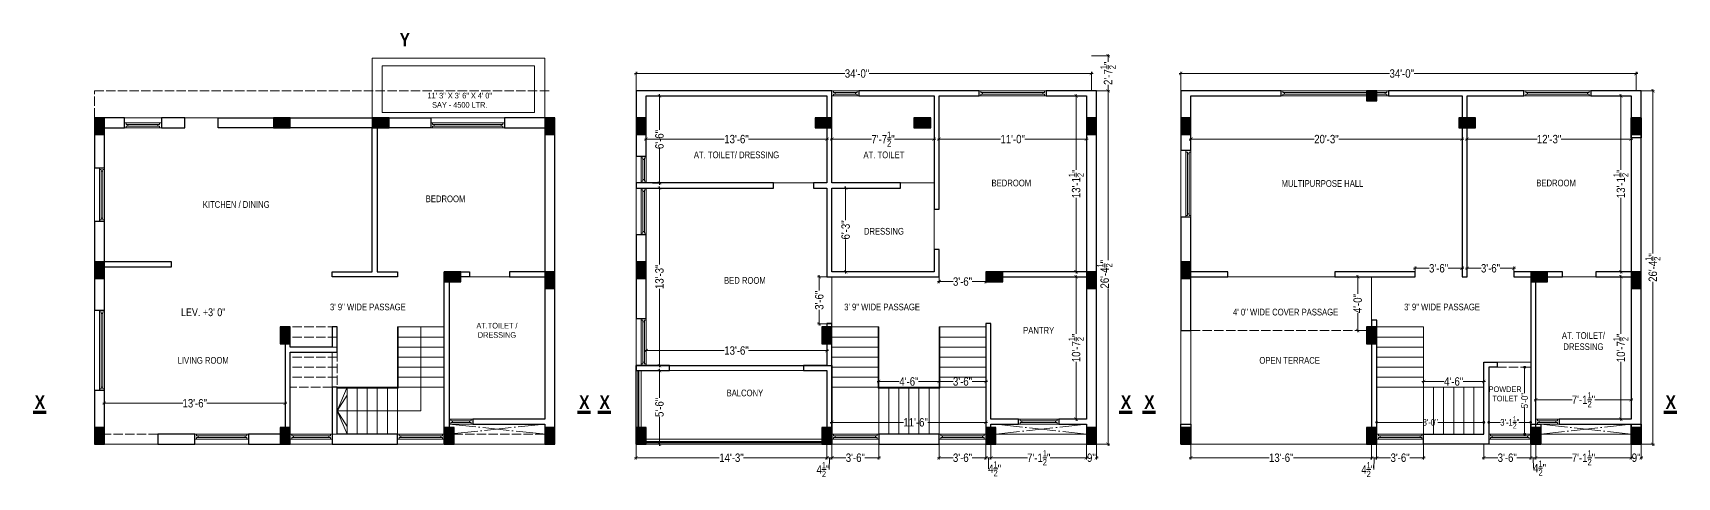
# Model space of a CAD drawing. Header units: millimetres. Extents: x 56222 to 120458, y -162468 to -121287.
# Drawn here: x 116984 to 118458, y -159368 to -158970 of the extents above; entities that cross this region are included whole.
import ezdxf

# ---------------------------------------------------------------- set-up
doc = ezdxf.new("R2010")
doc.units = ezdxf.units.MM
doc.header["$MEASUREMENT"] = 0
doc.header["$PDMODE"] = 35
doc.linetypes.add('ACAD_ISO02W100', pattern=[15, 12, -3])
doc.linetypes.add('ACAD_ISO04W100', pattern=[30, 24, -3, 0, -3])
doc.layers.get('Defpoints').update_dxf_attribs({"color": 220})
for name, color, linetype, lineweight in [('COLUMN', 1, 'Continuous', 30), ('FIRST FLOOR', 7, 'Continuous', 9), ('FIRST FLOOR ( DIM )', 250, 'Continuous', 9), ('FIRST FLOOR ( DW_RAIL )', 7, 'Continuous', 9), ('FIRST FLOOR ( TEXT )', 7, 'Continuous', 9), ('FIRST FLOOR_( PLine )_', 251, 'Continuous', 30), ('FIRST FLOOR_( STAIR )', 47, 'Continuous', 9), ('GROUND FLOOR', 7, 'Continuous', 9), ('GROUND FLOOR  ( PLINE )', 251, 'Continuous', 30), ('GROUND FLOOR ( DW_RAIL )', 7, 'Continuous', 9), ('GROUND FLOOR ( STAIR )', 45, 'Continuous', 9), ('REINFORCEMENT', 6, 'Continuous', 25), ('SECOND FLOOR', 7, 'Continuous', 9), ('SECOND FLOOR  ( PLINE )', 251, 'Continuous', 30), ('SECOND FLOOR ( DIM )', 7, 'Continuous', 9), ('SECOND FLOOR ( DW_RAIL )', 7, 'Continuous', 9), ('SECOND FLOOR ( PLine )', 7, 'Continuous', 30), ('SECOND FLOOR ( TEXT )', 7, 'Continuous', 9), ('SECTION', 7, 'Continuous', 9)]:
    doc.layers.add(name, color=color, linetype=linetype, lineweight=lineweight)
doc.layers.add('GROUND FLOOR  ( Text )', color=251, linetype='Continuous')
doc.styles.add('Cn BT~6', font='swissc.ttf', dxfattribs={"height": 6})
doc.styles.add("Cn_BT_0'-0", font='swissc.ttf')
doc.styles.add('Cn_BT_7½', font='swissc.ttf', dxfattribs={"height": 7.5})
doc.styles.add('KATHA', font='swissc.ttf')
doc.dimstyles.new('Cn BT~6', dxfattribs={"dimtxt": 0.18, "dimasz": 2.5, "dimexe": 2.5, "dimexo": 0, "dimgap": 0.09, "dimtad": 0, "dimdec": 3, "dimzin": 3, "dimdsep": 46, "dimlunit": 4, "dimtxsty": 'Cn BT~6', "dimblk": 'DOT', "dimcen": 0.09, "dimdle": 2, "dimclrd": 250, "dimclre": 250, "dimclrt": 5, "dimadec": 0, "dimazin": 0, "dimtfac": 0.75, "dimtdec": 3, "dimtofl": 0, "dimtmove": 0, "dimatfit": 3, "dimfxl": 1, "dimtolj": 1, "dimtzin": 0, "dimlwd": 15, "dimlwe": 15, "dimarcsym": 0})
doc.dimstyles.new('Cn_BT_7½', dxfattribs={"dimtxt": 9, "dimasz": 3, "dimexe": 1.5, "dimexo": 0, "dimgap": 0.09, "dimtad": 0, "dimdec": 3, "dimzin": 3, "dimdsep": 46, "dimlunit": 4, "dimtxsty": 'Cn_BT_7½', "dimblk": 'ARCHTICK', "dimcen": 0.09, "dimdle": 1.5, "dimclrd": 251, "dimclre": 251, "dimclrt": 14, "dimadec": 0, "dimazin": 0, "dimtfac": 0.75, "dimtdec": 3, "dimtofl": 0, "dimtmove": 0, "dimatfit": 3, "dimfxl": 0, "dimtolj": 1, "dimtzin": 0, "dimlwd": 15, "dimlwe": 15, "dimarcsym": 0})

msp = doc.modelspace()

# ---------------------------------------------------------------- texts
at = {"layer": 'FIRST FLOOR ( TEXT )', "char_height": 6, "attachment_point": 5, "style": 'KATHA'}
for s, insert in [('AT. TOILET/ DRESSING', (117614.89837, -159079.21084)), ('AT. TOILET', (117747.00584, -159079.21084)), ('BEDROOM', (117861.17217, -159104.41304)), ('DRESSING', (117747.00584, -159147.65759)), ('BED ROOM', (117622.4346, -159191.70574)), ('3\' 9" WIDE PASSAGE', (117745.34582, -159215.45849)), ('PANTRY', (117885.64709, -159236.38106)), ('BALCONY', (117622.4346, -159292.49468))]:
    msp.add_mtext(s, dxfattribs=dict(at, insert=insert))
at = {"layer": 'GROUND FLOOR  ( Text )', "color": 1, "attachment_point": 5, "style": "Cn_BT_0'-0"}
for s, insert, char_height in [('11\' 3" X 3\' 6" X 4\' 0"\\PSAY - 4500 LTR. ', (117366.95424, -159030.29975), 5), ('LEV. +3\' 0"', (117137.06912, -159220.17061), 7)]:
    msp.add_mtext(s, dxfattribs=dict(at, insert=insert, char_height=char_height))
at = {"layer": 'GROUND FLOOR  ( Text )', "attachment_point": 5, "style": "Cn_BT_0'-0"}
for s, insert, char_height in [('KITCHEN / DINING', (117166.62599, -159123.68746), 6), ('BEDROOM', (117354.20482, -159118.59112), 6), ('3\' 9" WIDE PASSAGE', (117284.63397, -159215.45849), 6), ('AT.TOILET /\\PDRESSING', (117400.2816, -159236.38106), 5), ('LIVING ROOM', (117137.06912, -159263.3018), 6)]:
    msp.add_mtext(s, dxfattribs=dict(at, insert=insert, char_height=char_height))
at = {"layer": 'SECOND FLOOR ( TEXT )', "attachment_point": 5}
for s, insert, char_height, style in [('MULTIPURPOSE HALL', (118139.94269, -159104.86758), 6, 'KATHA'), ('BEDROOM', (118349.27674, -159104.41304), 6, 'KATHA'), ('3\' 9" WIDE PASSAGE', (118247.058, -159215.45849), 6, 'KATHA'), ('4\' 0" WIDE COVER PASSAGE', (118106.92607, -159220.05708), 6, 'KATHA'), ('AT. TOILET/\\PDRESSING', (118373.75165, -159246.05391), 6, 'KATHA'), ('OPEN TERRACE', (118110.53916, -159263.3018), 6, 'KATHA'), ('POWDER\\PTOILET', (118303.63339, -159293.31478), 5, "Cn_BT_0'-0")]:
    msp.add_mtext(s, dxfattribs=dict(at, insert=insert, char_height=char_height, style=style))
at = {"layer": 'SECTION', "color": 5, "char_height": 12, "attachment_point": 7, "line_spacing_factor": 1.157143, "style": "Cn_BT_0'-0"}
for s, insert in [('{\\fSwis721 Cn BT|b1|i0|c0|p34;Y}', (117313.10738, -158981.91224)), ('{\\fSwis721 Cn BT|b1|i0|c0|p34;X}', (116986.17498, -159306.72093)), ('{\\fSwis721 Cn BT|b1|i0|c0|p34;X}', (117473.96674, -159306.72093)), ('{\\fSwis721 Cn BT|b1|i0|c0|p34;X}', (117492.20302, -159306.72093)), ('{\\fSwis721 Cn BT|b1|i0|c0|p34;X}', (117959.33222, -159306.72093)), ('{\\fSwis721 Cn BT|b1|i0|c0|p34;X}', (117980.30758, -159306.72093)), ('{\\fSwis721 Cn BT|b1|i0|c0|p34;X}', (118447.43679, -159306.72093))]:
    msp.add_mtext(s, dxfattribs=dict(at, insert=insert))

# ---------------------------------------------------------------- blocks, each defined once
blk = doc.blocks.new('_ArchTick')
at = {"color": 0, "linetype": 'ByBlock', "const_width": 0.15}
blk.add_lwpolyline([(-0.5, -0.5), (0.5, 0.5)], dxfattribs=at)
blk = doc.blocks.new('*D350')
at = {"layer": 'Defpoints', "color": 0, "transparency": 16777216}
for p in [(117210.5, -159301.7), (117048.5, -159311.4), (117210.5, -159311.4)]:
    blk.add_point(p, dxfattribs=at)
at = {"layer": 'SECOND FLOOR  ( PLINE )', "color": 251, "lineweight": 15, "transparency": 16777216}
for p, q in [((117047, -159301.7), (117118.7, -159301.7)), ((117048.5, -159311.4), (117048.5, -159300.2)), ((117212, -159301.7), (117140.4, -159301.7)), ((117210.5, -159311.4), (117210.5, -159300.2))]:
    blk.add_line(p, q, dxfattribs=at)
at = {"layer": 'SECOND FLOOR  ( PLINE )', "color": 251, "lineweight": 15, "transparency": 16777216, "xscale": 3, "yscale": 3, "zscale": 3, "rotation": 180}
blk.add_blockref('_ArchTick', (117048.5, -159301.7), dxfattribs=at)
at = {"layer": 'SECOND FLOOR  ( PLINE )', "color": 251, "lineweight": 15, "transparency": 16777216, "xscale": 3, "yscale": 3, "zscale": 3}
blk.add_blockref('_ArchTick', (117210.5, -159301.7), dxfattribs=at)
at = {"layer": 'SECOND FLOOR  ( PLINE )', "color": 14, "transparency": 16777216, "insert": (117129.5, -159301.7), "char_height": 7.5, "attachment_point": 5, "style": 'Cn_BT_7½'}
blk.add_mtext('\\A1;13\'-6"', dxfattribs=at)
blk = doc.blocks.new('*D354')
at = {"layer": 'Defpoints', "color": 0, "transparency": 16777216}
for p in [(117932.9, -158990.4), (117937.4, -159021.9), (117947.8, -159021.9)]:
    blk.add_point(p, dxfattribs=at)
at = {"layer": 'FIRST FLOOR ( DIM )', "color": 251, "lineweight": 15, "transparency": 16777216}
for p, q in [((117932.9, -158990.4), (117949.3, -158990.4)), ((117947.8, -158988.9), (117947.8, -158995.9)), ((117937.4, -159021.9), (117949.3, -159021.9)), ((117947.8, -159023.4), (117947.8, -159016.3))]:
    blk.add_line(p, q, dxfattribs=at)
at = {"layer": 'FIRST FLOOR ( DIM )', "color": 251, "lineweight": 15, "transparency": 16777216, "xscale": 3, "yscale": 3, "zscale": 3}
for p, rotation in [((117947.8, -158990.4), 90), ((117947.8, -159021.9), 270)]:
    blk.add_blockref('_ArchTick', p, dxfattribs=dict(at, rotation=rotation))
at = {"layer": 'FIRST FLOOR ( DIM )', "color": 14, "transparency": 16777216, "insert": (117947.8, -159006.1), "char_height": 7.5, "attachment_point": 5, "rotation": 90, "style": 'Cn_BT_7½'}
blk.add_mtext('\\A1;2\'-7{\\H0.75x;\\S1/2;}"', dxfattribs=at)
blk = doc.blocks.new('*D355')
at = {"layer": 'Defpoints', "color": 0, "transparency": 16777216}
for p in [(117937.4, -159021.9), (117932.9, -159338.4), (117947.8, -159338.4)]:
    blk.add_point(p, dxfattribs=at)
at = {"layer": 'FIRST FLOOR ( DIM )', "color": 251, "lineweight": 15, "transparency": 16777216}
for p, q in [((117937.4, -159021.9), (117949.3, -159021.9)), ((117947.8, -159020.4), (117947.8, -159173.4)), ((117947.8, -159339.9), (117947.8, -159198.8)), ((117932.9, -159338.4), (117949.3, -159338.4))]:
    blk.add_line(p, q, dxfattribs=at)
at = {"layer": 'FIRST FLOOR ( DIM )', "color": 251, "lineweight": 15, "transparency": 16777216, "xscale": 3, "yscale": 3, "zscale": 3}
for p, rotation in [((117947.8, -159021.9), 90), ((117947.8, -159338.4), 270)]:
    blk.add_blockref('_ArchTick', p, dxfattribs=dict(at, rotation=rotation))
at = {"layer": 'FIRST FLOOR ( DIM )', "color": 14, "transparency": 16777216, "insert": (117944.8, -159186.1), "char_height": 7.5, "attachment_point": 5, "rotation": 90, "style": 'Cn_BT_7½'}
blk.add_mtext('\\A1;26\'-4{\\H0.75x;\\S1/2;}"', dxfattribs=at)
blk = doc.blocks.new('*D356')
at = {"layer": 'Defpoints', "color": 0, "transparency": 16777216}
for p in [(117928.4, -159188.4), (117919.2, -159315.9), (117928.4, -159315.9)]:
    blk.add_point(p, dxfattribs=at)
at = {"layer": 'FIRST FLOOR ( DIM )', "color": 251, "lineweight": 15, "transparency": 16777216}
for p, q in [((117928.4, -159188.4), (117917.7, -159188.4)), ((117919.2, -159186.9), (117919.2, -159239.6)), ((117919.2, -159317.4), (117919.2, -159264.6)), ((117928.4, -159315.9), (117917.7, -159315.9))]:
    blk.add_line(p, q, dxfattribs=at)
at = {"layer": 'FIRST FLOOR ( DIM )', "color": 251, "lineweight": 15, "transparency": 16777216, "xscale": 3, "yscale": 3, "zscale": 3}
for p, rotation in [((117919.2, -159188.4), 90), ((117919.2, -159315.9), 270)]:
    blk.add_blockref('_ArchTick', p, dxfattribs=dict(at, rotation=rotation))
at = {"layer": 'FIRST FLOOR ( DIM )', "color": 14, "transparency": 16777216, "insert": (117919.2, -159252.1), "char_height": 7.5, "attachment_point": 5, "rotation": 90, "style": 'Cn_BT_7½'}
blk.add_mtext('\\A1;10\'-7{\\H0.75x;\\S1/2;}"', dxfattribs=at)
blk = doc.blocks.new('*D357')
at = {"layer": 'Defpoints', "color": 0, "transparency": 16777216}
for p in [(117928.4, -159026.4), (117919.2, -159183.9), (117928.4, -159183.9)]:
    blk.add_point(p, dxfattribs=at)
at = {"layer": 'FIRST FLOOR ( DIM )', "color": 251, "lineweight": 15, "transparency": 16777216}
for p, q in [((117928.4, -159026.4), (117917.7, -159026.4)), ((117919.2, -159024.9), (117919.2, -159092.6)), ((117919.2, -159185.4), (117919.2, -159117.6)), ((117928.4, -159183.9), (117917.7, -159183.9))]:
    blk.add_line(p, q, dxfattribs=at)
at = {"layer": 'FIRST FLOOR ( DIM )', "color": 251, "lineweight": 15, "transparency": 16777216, "xscale": 3, "yscale": 3, "zscale": 3}
for p, rotation in [((117919.2, -159026.4), 90), ((117919.2, -159183.9), 270)]:
    blk.add_blockref('_ArchTick', p, dxfattribs=dict(at, rotation=rotation))
at = {"layer": 'FIRST FLOOR ( DIM )', "color": 14, "transparency": 16777216, "insert": (117919.2, -159105.1), "char_height": 7.5, "attachment_point": 5, "rotation": 90, "style": 'Cn_BT_7½'}
blk.add_mtext('\\A1;13\'-1{\\H0.75x;\\S1/2;}"', dxfattribs=at)
blk = doc.blocks.new('*D358')
at = {"layer": 'Defpoints', "color": 0, "transparency": 16777216}
for p in [(117796.4, -159054.9), (117928.4, -159054.9), (117928.4, -159065.1)]:
    blk.add_point(p, dxfattribs=at)
at = {"layer": 'FIRST FLOOR ( DIM )', "color": 251, "lineweight": 15, "transparency": 16777216}
for p, q in [((117794.9, -159065.1), (117851.5, -159065.1)), ((117796.4, -159054.9), (117796.4, -159066.6)), ((117929.9, -159065.1), (117873.3, -159065.1)), ((117928.4, -159054.9), (117928.4, -159066.6))]:
    blk.add_line(p, q, dxfattribs=at)
at = {"layer": 'FIRST FLOOR ( DIM )', "color": 251, "lineweight": 15, "transparency": 16777216, "xscale": 3, "yscale": 3, "zscale": 3, "rotation": 180}
blk.add_blockref('_ArchTick', (117796.4, -159065.1), dxfattribs=at)
at = {"layer": 'FIRST FLOOR ( DIM )', "color": 251, "lineweight": 15, "transparency": 16777216, "xscale": 3, "yscale": 3, "zscale": 3}
blk.add_blockref('_ArchTick', (117928.4, -159065.1), dxfattribs=at)
at = {"layer": 'FIRST FLOOR ( DIM )', "color": 14, "transparency": 16777216, "insert": (117862.4, -159065.1), "char_height": 7.5, "attachment_point": 5, "style": 'Cn_BT_7½'}
blk.add_mtext('\\A1;11\'-0"', dxfattribs=at)
blk = doc.blocks.new('*D359')
at = {"layer": 'Defpoints', "color": 0, "transparency": 16777216}
for p in [(117700.4, -159054.9), (117700.4, -159065.1), (117791.9, -159054.9)]:
    blk.add_point(p, dxfattribs=at)
at = {"layer": 'FIRST FLOOR ( DIM )', "color": 251, "lineweight": 15, "transparency": 16777216}
for p, q in [((117698.9, -159065.1), (117736, -159065.1)), ((117700.4, -159054.9), (117700.4, -159066.6)), ((117793.4, -159065.1), (117756.4, -159065.1)), ((117791.9, -159054.9), (117791.9, -159066.6))]:
    blk.add_line(p, q, dxfattribs=at)
at = {"layer": 'FIRST FLOOR ( DIM )', "color": 251, "lineweight": 15, "transparency": 16777216, "xscale": 3, "yscale": 3, "zscale": 3, "rotation": 180}
blk.add_blockref('_ArchTick', (117700.4, -159065.1), dxfattribs=at)
at = {"layer": 'FIRST FLOOR ( DIM )', "color": 251, "lineweight": 15, "transparency": 16777216, "xscale": 3, "yscale": 3, "zscale": 3}
blk.add_blockref('_ArchTick', (117791.9, -159065.1), dxfattribs=at)
at = {"layer": 'FIRST FLOOR ( DIM )', "color": 14, "transparency": 16777216, "insert": (117746.2, -159065.1), "char_height": 7.5, "attachment_point": 5, "style": 'Cn_BT_7½'}
blk.add_mtext('\\A1;7\'-7{\\H0.75x;\\S1/2;}"', dxfattribs=at)
blk = doc.blocks.new('*D360')
at = {"layer": 'Defpoints', "color": 0, "transparency": 16777216}
for p in [(117533.9, -159054.9), (117533.9, -159065.1), (117695.9, -159054.9)]:
    blk.add_point(p, dxfattribs=at)
at = {"layer": 'FIRST FLOOR ( DIM )', "color": 251, "lineweight": 15, "transparency": 16777216}
for p, q in [((117532.4, -159065.1), (117604, -159065.1)), ((117533.9, -159054.9), (117533.9, -159066.6)), ((117697.4, -159065.1), (117625.8, -159065.1)), ((117695.9, -159054.9), (117695.9, -159066.6))]:
    blk.add_line(p, q, dxfattribs=at)
at = {"layer": 'FIRST FLOOR ( DIM )', "color": 251, "lineweight": 15, "transparency": 16777216, "xscale": 3, "yscale": 3, "zscale": 3, "rotation": 180}
blk.add_blockref('_ArchTick', (117533.9, -159065.1), dxfattribs=at)
at = {"layer": 'FIRST FLOOR ( DIM )', "color": 251, "lineweight": 15, "transparency": 16777216, "xscale": 3, "yscale": 3, "zscale": 3}
blk.add_blockref('_ArchTick', (117695.9, -159065.1), dxfattribs=at)
at = {"layer": 'FIRST FLOOR ( DIM )', "color": 14, "transparency": 16777216, "insert": (117614.9, -159065.1), "char_height": 7.5, "attachment_point": 5, "style": 'Cn_BT_7½'}
blk.add_mtext('\\A1;13\'-6"', dxfattribs=at)
blk = doc.blocks.new('*D361')
at = {"layer": 'Defpoints', "color": 0, "transparency": 16777216}
for p in [(117524.9, -159006.3), (117524.9, -159021.9), (117932.9, -159021.9)]:
    blk.add_point(p, dxfattribs=at)
at = {"layer": 'FIRST FLOOR ( DIM )', "color": 251, "lineweight": 15, "transparency": 16777216}
for p, q in [((117523.4, -159006.3), (117711.9, -159006.3)), ((117524.9, -159021.9), (117524.9, -159004.8)), ((117934.4, -159006.3), (117733.9, -159006.3)), ((117932.9, -159021.9), (117932.9, -159004.8))]:
    blk.add_line(p, q, dxfattribs=at)
at = {"layer": 'FIRST FLOOR ( DIM )', "color": 251, "lineweight": 15, "transparency": 16777216, "xscale": 3, "yscale": 3, "zscale": 3, "rotation": 180}
blk.add_blockref('_ArchTick', (117524.9, -159006.3), dxfattribs=at)
at = {"layer": 'FIRST FLOOR ( DIM )', "color": 251, "lineweight": 15, "transparency": 16777216, "xscale": 3, "yscale": 3, "zscale": 3}
blk.add_blockref('_ArchTick', (117932.9, -159006.3), dxfattribs=at)
at = {"layer": 'FIRST FLOOR ( DIM )', "color": 14, "transparency": 16777216, "insert": (117722.9, -159006.3), "char_height": 7.5, "attachment_point": 5, "style": 'Cn_BT_7½'}
blk.add_mtext('\\A1;34\'-0"', dxfattribs=at)
blk = doc.blocks.new('*D362')
at = {"layer": 'Defpoints', "color": 0, "transparency": 16777216}
for p in [(117700.4, -159311.4), (117838.4, -159311.4), (117838.4, -159318.8)]:
    blk.add_point(p, dxfattribs=at)
at = {"layer": 'FIRST FLOOR ( DIM )', "color": 251, "lineweight": 15, "transparency": 16777216}
for p, q in [((117700.4, -159311.4), (117700.4, -159320.3)), ((117838.4, -159311.4), (117838.4, -159320.3)), ((117698.9, -159318.8), (117764.5, -159318.8)), ((117839.9, -159318.8), (117786.3, -159318.8))]:
    blk.add_line(p, q, dxfattribs=at)
at = {"layer": 'FIRST FLOOR ( DIM )', "color": 251, "lineweight": 15, "transparency": 16777216, "xscale": 3, "yscale": 3, "zscale": 3, "rotation": 180}
blk.add_blockref('_ArchTick', (117700.4, -159318.8), dxfattribs=at)
at = {"layer": 'FIRST FLOOR ( DIM )', "color": 251, "lineweight": 15, "transparency": 16777216, "xscale": 3, "yscale": 3, "zscale": 3}
blk.add_blockref('_ArchTick', (117838.4, -159318.8), dxfattribs=at)
at = {"layer": 'FIRST FLOOR ( DIM )', "color": 14, "transparency": 16777216, "insert": (117775.4, -159318.8), "char_height": 7.5, "attachment_point": 5, "style": 'Cn_BT_7½'}
blk.add_mtext('\\A1;11\'-6"', dxfattribs=at)
blk = doc.blocks.new('*D363')
at = {"layer": 'Defpoints', "color": 0, "transparency": 16777216}
for p in [(117796.4, -159286.6), (117838.4, -159282.2), (117838.4, -159286.6)]:
    blk.add_point(p, dxfattribs=at)
at = {"layer": 'FIRST FLOOR ( DIM )', "color": 251, "lineweight": 15, "transparency": 16777216}
for p, q in [((117794.9, -159282.2), (117808.9, -159282.2)), ((117796.4, -159286.6), (117796.4, -159280.7)), ((117839.9, -159282.2), (117826, -159282.2)), ((117838.4, -159286.6), (117838.4, -159280.7))]:
    blk.add_line(p, q, dxfattribs=at)
at = {"layer": 'FIRST FLOOR ( DIM )', "color": 251, "lineweight": 15, "transparency": 16777216, "xscale": 3, "yscale": 3, "zscale": 3, "rotation": 180}
blk.add_blockref('_ArchTick', (117796.4, -159282.2), dxfattribs=at)
at = {"layer": 'FIRST FLOOR ( DIM )', "color": 251, "lineweight": 15, "transparency": 16777216, "xscale": 3, "yscale": 3, "zscale": 3}
blk.add_blockref('_ArchTick', (117838.4, -159282.2), dxfattribs=at)
at = {"layer": 'FIRST FLOOR ( DIM )', "color": 14, "transparency": 16777216, "insert": (117817.4, -159282.2), "char_height": 7.5, "attachment_point": 5, "style": 'Cn_BT_7½'}
blk.add_mtext('\\A1;3\'-6"', dxfattribs=at)
blk = doc.blocks.new('*D364')
at = {"layer": 'Defpoints', "color": 0, "transparency": 16777216}
for p in [(117742.4, -159287.4), (117796.4, -159282.2), (117796.4, -159287.4)]:
    blk.add_point(p, dxfattribs=at)
at = {"layer": 'FIRST FLOOR ( DIM )', "color": 251, "lineweight": 15, "transparency": 16777216}
for p, q in [((117740.9, -159282.2), (117760.8, -159282.2)), ((117742.4, -159287.4), (117742.4, -159280.7)), ((117797.9, -159282.2), (117778, -159282.2)), ((117796.4, -159287.4), (117796.4, -159280.7))]:
    blk.add_line(p, q, dxfattribs=at)
at = {"layer": 'FIRST FLOOR ( DIM )', "color": 251, "lineweight": 15, "transparency": 16777216, "xscale": 3, "yscale": 3, "zscale": 3, "rotation": 180}
blk.add_blockref('_ArchTick', (117742.4, -159282.2), dxfattribs=at)
at = {"layer": 'FIRST FLOOR ( DIM )', "color": 251, "lineweight": 15, "transparency": 16777216, "xscale": 3, "yscale": 3, "zscale": 3}
blk.add_blockref('_ArchTick', (117796.4, -159282.2), dxfattribs=at)
at = {"layer": 'FIRST FLOOR ( DIM )', "color": 14, "transparency": 16777216, "insert": (117769.4, -159282.2), "char_height": 7.5, "attachment_point": 5, "style": 'Cn_BT_7½'}
blk.add_mtext('\\A1;4\'-6"', dxfattribs=at)
blk = doc.blocks.new('*D365')
at = {"layer": 'Defpoints', "color": 0, "transparency": 16777216}
for p in [(117524.9, -159338.4), (117695.9, -159338.4), (117695.9, -159350.5)]:
    blk.add_point(p, dxfattribs=at)
at = {"layer": 'FIRST FLOOR ( DIM )', "color": 251, "lineweight": 15, "transparency": 16777216}
for p, q in [((117524.9, -159338.4), (117524.9, -159352)), ((117695.9, -159338.4), (117695.9, -159352)), ((117523.4, -159350.5), (117599.5, -159350.5)), ((117697.4, -159350.5), (117621.3, -159350.5))]:
    blk.add_line(p, q, dxfattribs=at)
at = {"layer": 'FIRST FLOOR ( DIM )', "color": 251, "lineweight": 15, "transparency": 16777216, "xscale": 3, "yscale": 3, "zscale": 3, "rotation": 180}
blk.add_blockref('_ArchTick', (117524.9, -159350.5), dxfattribs=at)
at = {"layer": 'FIRST FLOOR ( DIM )', "color": 251, "lineweight": 15, "transparency": 16777216, "xscale": 3, "yscale": 3, "zscale": 3}
blk.add_blockref('_ArchTick', (117695.9, -159350.5), dxfattribs=at)
at = {"layer": 'FIRST FLOOR ( DIM )', "color": 14, "transparency": 16777216, "insert": (117610.4, -159350.5), "char_height": 7.5, "attachment_point": 5, "style": 'Cn_BT_7½'}
blk.add_mtext('\\A1;14\'-3"', dxfattribs=at)
blk = doc.blocks.new('*D366')
at = {"layer": 'Defpoints', "color": 0, "transparency": 16777216}
for p in [(117695.9, -159338.4), (117700.4, -159338.4), (117700.4, -159350.5)]:
    blk.add_point(p, dxfattribs=at)
at = {"layer": 'FIRST FLOOR ( DIM )', "color": 251, "lineweight": 15, "transparency": 16777216}
for p, q in [((117695.9, -159338.4), (117695.9, -159352)), ((117700.4, -159338.4), (117700.4, -159352)), ((117694.4, -159350.5), (117701.9, -159350.5)), ((117697.9, -159361.1), (117697.8, -159361.1)), ((117698.2, -159350.5), (117697.9, -159361.1))]:
    blk.add_line(p, q, dxfattribs=at)
at = {"layer": 'FIRST FLOOR ( DIM )', "color": 251, "lineweight": 15, "transparency": 16777216, "xscale": 3, "yscale": 3, "zscale": 3, "rotation": 180}
blk.add_blockref('_ArchTick', (117695.9, -159350.5), dxfattribs=at)
at = {"layer": 'FIRST FLOOR ( DIM )', "color": 251, "lineweight": 15, "transparency": 16777216, "xscale": 3, "yscale": 3, "zscale": 3}
blk.add_blockref('_ArchTick', (117700.4, -159350.5), dxfattribs=at)
at = {"layer": 'FIRST FLOOR ( DIM )', "color": 14, "transparency": 16777216, "insert": (117692.4, -159361.1), "char_height": 7.5, "attachment_point": 5, "style": 'Cn_BT_7½'}
blk.add_mtext('\\A1;4{\\H0.75x;\\S1/2;}"', dxfattribs=at)
blk = doc.blocks.new('*D367')
at = {"layer": 'Defpoints', "color": 0, "transparency": 16777216}
for p in [(117700.4, -159338.4), (117742.4, -159338.4), (117742.4, -159350.5)]:
    blk.add_point(p, dxfattribs=at)
at = {"layer": 'FIRST FLOOR ( DIM )', "color": 251, "lineweight": 15, "transparency": 16777216}
for p, q in [((117700.4, -159338.4), (117700.4, -159352)), ((117742.4, -159338.4), (117742.4, -159352)), ((117698.9, -159350.5), (117712.9, -159350.5)), ((117743.9, -159350.5), (117730, -159350.5))]:
    blk.add_line(p, q, dxfattribs=at)
at = {"layer": 'FIRST FLOOR ( DIM )', "color": 251, "lineweight": 15, "transparency": 16777216, "xscale": 3, "yscale": 3, "zscale": 3, "rotation": 180}
blk.add_blockref('_ArchTick', (117700.4, -159350.5), dxfattribs=at)
at = {"layer": 'FIRST FLOOR ( DIM )', "color": 251, "lineweight": 15, "transparency": 16777216, "xscale": 3, "yscale": 3, "zscale": 3}
blk.add_blockref('_ArchTick', (117742.4, -159350.5), dxfattribs=at)
at = {"layer": 'FIRST FLOOR ( DIM )', "color": 14, "transparency": 16777216, "insert": (117721.4, -159350.5), "char_height": 7.5, "attachment_point": 5, "style": 'Cn_BT_7½'}
blk.add_mtext('\\A1;3\'-6"', dxfattribs=at)
blk = doc.blocks.new('*D368')
at = {"layer": 'Defpoints', "color": 0, "transparency": 16777216}
for p in [(117796.4, -159338.4), (117838.4, -159338.4), (117838.4, -159350.5)]:
    blk.add_point(p, dxfattribs=at)
at = {"layer": 'FIRST FLOOR ( DIM )', "color": 251, "lineweight": 15, "transparency": 16777216}
for p, q in [((117796.4, -159338.4), (117796.4, -159352)), ((117838.4, -159338.4), (117838.4, -159352)), ((117794.9, -159350.5), (117808.9, -159350.5)), ((117839.9, -159350.5), (117826, -159350.5))]:
    blk.add_line(p, q, dxfattribs=at)
at = {"layer": 'FIRST FLOOR ( DIM )', "color": 251, "lineweight": 15, "transparency": 16777216, "xscale": 3, "yscale": 3, "zscale": 3, "rotation": 180}
blk.add_blockref('_ArchTick', (117796.4, -159350.5), dxfattribs=at)
at = {"layer": 'FIRST FLOOR ( DIM )', "color": 251, "lineweight": 15, "transparency": 16777216, "xscale": 3, "yscale": 3, "zscale": 3}
blk.add_blockref('_ArchTick', (117838.4, -159350.5), dxfattribs=at)
at = {"layer": 'FIRST FLOOR ( DIM )', "color": 14, "transparency": 16777216, "insert": (117817.4, -159350.5), "char_height": 7.5, "attachment_point": 5, "style": 'Cn_BT_7½'}
blk.add_mtext('\\A1;3\'-6"', dxfattribs=at)
blk = doc.blocks.new('*D369')
at = {"layer": 'Defpoints', "color": 0, "transparency": 16777216}
for p in [(117838.4, -159338.4), (117842.9, -159338.4), (117842.9, -159350.5)]:
    blk.add_point(p, dxfattribs=at)
at = {"layer": 'FIRST FLOOR ( DIM )', "color": 251, "lineweight": 15, "transparency": 16777216}
for p, q in [((117838.4, -159338.4), (117838.4, -159352)), ((117842.9, -159338.4), (117842.9, -159352)), ((117836.9, -159350.5), (117844.4, -159350.5)), ((117840.7, -159350.5), (117840.6, -159360.4)), ((117840.6, -159360.4), (117840.8, -159360.4))]:
    blk.add_line(p, q, dxfattribs=at)
at = {"layer": 'FIRST FLOOR ( DIM )', "color": 251, "lineweight": 15, "transparency": 16777216, "xscale": 3, "yscale": 3, "zscale": 3, "rotation": 180}
blk.add_blockref('_ArchTick', (117838.4, -159350.5), dxfattribs=at)
at = {"layer": 'FIRST FLOOR ( DIM )', "color": 251, "lineweight": 15, "transparency": 16777216, "xscale": 3, "yscale": 3, "zscale": 3}
blk.add_blockref('_ArchTick', (117842.9, -159350.5), dxfattribs=at)
at = {"layer": 'FIRST FLOOR ( DIM )', "color": 14, "transparency": 16777216, "insert": (117846.2, -159360.4), "char_height": 7.5, "attachment_point": 5, "style": 'Cn_BT_7½'}
blk.add_mtext('\\A1;4{\\H0.75x;\\S1/2;}"', dxfattribs=at)
blk = doc.blocks.new('*D370')
at = {"layer": 'Defpoints', "color": 0, "transparency": 16777216}
for p in [(117842.9, -159338.4), (117928.4, -159338.4), (117928.4, -159350.5)]:
    blk.add_point(p, dxfattribs=at)
at = {"layer": 'FIRST FLOOR ( DIM )', "color": 251, "lineweight": 15, "transparency": 16777216}
for p, q in [((117842.9, -159338.4), (117842.9, -159352)), ((117928.4, -159338.4), (117928.4, -159352)), ((117841.4, -159350.5), (117875.5, -159350.5)), ((117929.9, -159350.5), (117895.9, -159350.5))]:
    blk.add_line(p, q, dxfattribs=at)
at = {"layer": 'FIRST FLOOR ( DIM )', "color": 251, "lineweight": 15, "transparency": 16777216, "xscale": 3, "yscale": 3, "zscale": 3, "rotation": 180}
blk.add_blockref('_ArchTick', (117842.9, -159350.5), dxfattribs=at)
at = {"layer": 'FIRST FLOOR ( DIM )', "color": 251, "lineweight": 15, "transparency": 16777216, "xscale": 3, "yscale": 3, "zscale": 3}
blk.add_blockref('_ArchTick', (117928.4, -159350.5), dxfattribs=at)
at = {"layer": 'FIRST FLOOR ( DIM )', "color": 14, "transparency": 16777216, "insert": (117885.7, -159350.5), "char_height": 7.5, "attachment_point": 5, "style": 'Cn_BT_7½'}
blk.add_mtext('\\A1;7\'-1{\\H0.75x;\\S1/2;}"', dxfattribs=at)
blk = doc.blocks.new('*D371')
at = {"layer": 'Defpoints', "color": 0, "transparency": 16777216}
for p in [(117928.4, -159338.4), (117937.4, -159338.4), (117937.4, -159350.5)]:
    blk.add_point(p, dxfattribs=at)
at = {"layer": 'FIRST FLOOR ( DIM )', "color": 251, "lineweight": 15, "transparency": 16777216}
for p, q in [((117928.4, -159338.4), (117928.4, -159352)), ((117937.4, -159338.4), (117937.4, -159352)), ((117926.9, -159350.5), (117929.3, -159350.5)), ((117938.9, -159350.5), (117936.6, -159350.5))]:
    blk.add_line(p, q, dxfattribs=at)
at = {"layer": 'FIRST FLOOR ( DIM )', "color": 251, "lineweight": 15, "transparency": 16777216, "xscale": 3, "yscale": 3, "zscale": 3, "rotation": 180}
blk.add_blockref('_ArchTick', (117928.4, -159350.5), dxfattribs=at)
at = {"layer": 'FIRST FLOOR ( DIM )', "color": 251, "lineweight": 15, "transparency": 16777216, "xscale": 3, "yscale": 3, "zscale": 3}
blk.add_blockref('_ArchTick', (117937.4, -159350.5), dxfattribs=at)
at = {"layer": 'FIRST FLOOR ( DIM )', "color": 14, "transparency": 16777216, "insert": (117932.9, -159350.5), "char_height": 7.5, "attachment_point": 5, "style": 'Cn_BT_7½'}
blk.add_mtext('\\A1;9"', dxfattribs=at)
blk = doc.blocks.new('*D372')
at = {"layer": 'Defpoints', "color": 0, "transparency": 16777216}
for p in [(117700.4, -159188.4), (117689.1, -159230.4), (117700.4, -159230.4)]:
    blk.add_point(p, dxfattribs=at)
at = {"layer": 'FIRST FLOOR ( DIM )', "color": 251, "lineweight": 15, "transparency": 16777216}
for p, q in [((117700.4, -159188.4), (117687.6, -159188.4)), ((117689.1, -159186.9), (117689.1, -159200.8)), ((117689.1, -159231.9), (117689.1, -159217.9)), ((117700.4, -159230.4), (117687.6, -159230.4))]:
    blk.add_line(p, q, dxfattribs=at)
at = {"layer": 'FIRST FLOOR ( DIM )', "color": 251, "lineweight": 15, "transparency": 16777216, "xscale": 3, "yscale": 3, "zscale": 3}
for p, rotation in [((117689.1, -159188.4), 90), ((117689.1, -159230.4), 270)]:
    blk.add_blockref('_ArchTick', p, dxfattribs=dict(at, rotation=rotation))
at = {"layer": 'FIRST FLOOR ( DIM )', "color": 14, "transparency": 16777216, "insert": (117689.1, -159209.4), "char_height": 7.5, "attachment_point": 5, "rotation": 90, "style": 'Cn_BT_7½'}
blk.add_mtext('\\A1;3\'-6"', dxfattribs=at)
blk = doc.blocks.new('*D373')
at = {"layer": 'Defpoints', "color": 0, "transparency": 16777216}
for p in [(117539.6, -159026.4), (117539.6, -159104.4), (117545.9, -159104.4)]:
    blk.add_point(p, dxfattribs=at)
at = {"layer": 'FIRST FLOOR ( DIM )', "color": 251, "lineweight": 15, "transparency": 16777216}
for p, q in [((117539.6, -159026.4), (117547.4, -159026.4)), ((117545.9, -159024.9), (117545.9, -159056.8)), ((117545.9, -159105.9), (117545.9, -159073.9)), ((117539.6, -159104.4), (117547.4, -159104.4))]:
    blk.add_line(p, q, dxfattribs=at)
at = {"layer": 'FIRST FLOOR ( DIM )', "color": 251, "lineweight": 15, "transparency": 16777216, "xscale": 3, "yscale": 3, "zscale": 3}
for p, rotation in [((117545.9, -159026.4), 90), ((117545.9, -159104.4), 270)]:
    blk.add_blockref('_ArchTick', p, dxfattribs=dict(at, rotation=rotation))
at = {"layer": 'FIRST FLOOR ( DIM )', "color": 14, "transparency": 16777216, "insert": (117545.9, -159065.4), "char_height": 7.5, "attachment_point": 5, "rotation": 90, "style": 'Cn_BT_7½'}
blk.add_mtext('\\A1;6\'-6"', dxfattribs=at)
blk = doc.blocks.new('*D374')
at = {"layer": 'Defpoints', "color": 0, "transparency": 16777216}
for p in [(117700.4, -159108.9), (117700.4, -159183.9), (117712.7, -159183.9)]:
    blk.add_point(p, dxfattribs=at)
at = {"layer": 'FIRST FLOOR ( DIM )', "color": 251, "lineweight": 15, "transparency": 16777216}
for p, q in [((117700.4, -159108.9), (117714.2, -159108.9)), ((117712.7, -159107.4), (117712.7, -159137.8)), ((117712.7, -159185.4), (117712.7, -159154.9)), ((117700.4, -159183.9), (117714.2, -159183.9))]:
    blk.add_line(p, q, dxfattribs=at)
at = {"layer": 'FIRST FLOOR ( DIM )', "color": 251, "lineweight": 15, "transparency": 16777216, "xscale": 3, "yscale": 3, "zscale": 3}
for p, rotation in [((117712.7, -159108.9), 90), ((117712.7, -159183.9), 270)]:
    blk.add_blockref('_ArchTick', p, dxfattribs=dict(at, rotation=rotation))
at = {"layer": 'FIRST FLOOR ( DIM )', "color": 14, "transparency": 16777216, "insert": (117712.7, -159146.4), "char_height": 7.5, "attachment_point": 5, "rotation": 90, "style": 'Cn_BT_7½'}
blk.add_mtext('\\A1;6\'-3"', dxfattribs=at)
blk = doc.blocks.new('*D375')
at = {"layer": 'Defpoints', "color": 0, "transparency": 16777216}
for p in [(117539, -159272.4), (117545.9, -159272.4), (117539, -159338.4)]:
    blk.add_point(p, dxfattribs=at)
at = {"layer": 'FIRST FLOOR ( DIM )', "color": 251, "lineweight": 15, "transparency": 16777216}
for p, q in [((117539, -159272.4), (117547.4, -159272.4)), ((117545.9, -159270.9), (117545.9, -159296.8)), ((117545.9, -159339.9), (117545.9, -159313.9)), ((117539, -159338.4), (117547.4, -159338.4))]:
    blk.add_line(p, q, dxfattribs=at)
at = {"layer": 'FIRST FLOOR ( DIM )', "color": 251, "lineweight": 15, "transparency": 16777216, "xscale": 3, "yscale": 3, "zscale": 3}
for p, rotation in [((117545.9, -159272.4), 90), ((117545.9, -159338.4), 270)]:
    blk.add_blockref('_ArchTick', p, dxfattribs=dict(at, rotation=rotation))
at = {"layer": 'FIRST FLOOR ( DIM )', "color": 14, "transparency": 16777216, "insert": (117545.9, -159305.4), "char_height": 7.5, "attachment_point": 5, "rotation": 90, "style": 'Cn_BT_7½'}
blk.add_mtext('\\A1;5\'-6"', dxfattribs=at)
blk = doc.blocks.new('*D352')
at = {"layer": 'Defpoints', "color": 0, "transparency": 16777216}
for p in [(117533.9, -159108.9), (117533.9, -159267.9), (117545.9, -159267.9)]:
    blk.add_point(p, dxfattribs=at)
at = {"layer": 'FIRST FLOOR ( DIM )', "color": 251, "lineweight": 15, "transparency": 16777216}
for p, q in [((117533.9, -159108.9), (117547.4, -159108.9)), ((117545.9, -159107.4), (117545.9, -159177.5)), ((117545.9, -159269.4), (117545.9, -159199.2)), ((117533.9, -159267.9), (117547.4, -159267.9))]:
    blk.add_line(p, q, dxfattribs=at)
at = {"layer": 'FIRST FLOOR ( DIM )', "color": 251, "lineweight": 15, "transparency": 16777216, "xscale": 3, "yscale": 3, "zscale": 3}
for p, rotation in [((117545.9, -159108.9), 90), ((117545.9, -159267.9), 270)]:
    blk.add_blockref('_ArchTick', p, dxfattribs=dict(at, rotation=rotation))
at = {"layer": 'FIRST FLOOR ( DIM )', "color": 14, "transparency": 16777216, "insert": (117545.9, -159188.4), "char_height": 7.5, "attachment_point": 5, "rotation": 90, "style": 'Cn_BT_7½'}
blk.add_mtext('\\A1;13\'-3"', dxfattribs=at)
blk = doc.blocks.new('*D353')
at = {"layer": 'Defpoints', "color": 0, "transparency": 16777216}
for p in [(117796.4, -159188.4), (117838.4, -159188.4), (117838.4, -159192.7)]:
    blk.add_point(p, dxfattribs=at)
at = {"layer": 'FIRST FLOOR ( DIM )', "color": 251, "lineweight": 15, "transparency": 16777216}
for p, q in [((117794.9, -159192.7), (117808.9, -159192.7)), ((117796.4, -159188.4), (117796.4, -159194.2)), ((117839.9, -159192.7), (117826, -159192.7)), ((117838.4, -159188.4), (117838.4, -159194.2))]:
    blk.add_line(p, q, dxfattribs=at)
at = {"layer": 'FIRST FLOOR ( DIM )', "color": 251, "lineweight": 15, "transparency": 16777216, "xscale": 3, "yscale": 3, "zscale": 3, "rotation": 180}
blk.add_blockref('_ArchTick', (117796.4, -159192.7), dxfattribs=at)
at = {"layer": 'FIRST FLOOR ( DIM )', "color": 251, "lineweight": 15, "transparency": 16777216, "xscale": 3, "yscale": 3, "zscale": 3}
blk.add_blockref('_ArchTick', (117838.4, -159192.7), dxfattribs=at)
at = {"layer": 'FIRST FLOOR ( DIM )', "color": 14, "transparency": 16777216, "insert": (117817.4, -159192.7), "char_height": 7.5, "attachment_point": 5, "style": 'Cn_BT_7½'}
blk.add_mtext('\\A1;3\'-6"', dxfattribs=at)
blk = doc.blocks.new('*D351')
at = {"layer": 'Defpoints', "color": 0, "transparency": 16777216}
for p in [(117533.9, -159254.5), (117533.9, -159267.9), (117695.9, -159267.9)]:
    blk.add_point(p, dxfattribs=at)
at = {"layer": 'SECOND FLOOR  ( PLINE )', "color": 251, "lineweight": 15, "transparency": 16777216}
for p, q in [((117532.4, -159254.5), (117604, -159254.5)), ((117533.9, -159267.9), (117533.9, -159253)), ((117697.4, -159254.5), (117625.8, -159254.5)), ((117695.9, -159267.9), (117695.9, -159253))]:
    blk.add_line(p, q, dxfattribs=at)
at = {"layer": 'SECOND FLOOR  ( PLINE )', "color": 251, "lineweight": 15, "transparency": 16777216, "xscale": 3, "yscale": 3, "zscale": 3, "rotation": 180}
blk.add_blockref('_ArchTick', (117533.9, -159254.5), dxfattribs=at)
at = {"layer": 'SECOND FLOOR  ( PLINE )', "color": 251, "lineweight": 15, "transparency": 16777216, "xscale": 3, "yscale": 3, "zscale": 3}
blk.add_blockref('_ArchTick', (117695.9, -159254.5), dxfattribs=at)
at = {"layer": 'SECOND FLOOR  ( PLINE )', "color": 14, "transparency": 16777216, "insert": (117614.9, -159254.5), "char_height": 7.5, "attachment_point": 5, "style": 'Cn_BT_7½'}
blk.add_mtext('\\A1;13\'-6"', dxfattribs=at)
blk = doc.blocks.new('*D389')
at = {"layer": 'Defpoints', "color": 0, "transparency": 16777216}
for p in [(118416.5, -159298.5), (118331, -159306.5), (118416.5, -159306.5)]:
    blk.add_point(p, dxfattribs=at)
at = {"layer": 'SECOND FLOOR ( DIM )', "color": 251, "lineweight": 15, "transparency": 16777216}
for p, q in [((118329.5, -159298.5), (118363.6, -159298.5)), ((118331, -159306.5), (118331, -159297)), ((118418, -159298.5), (118384, -159298.5)), ((118416.5, -159306.5), (118416.5, -159297))]:
    blk.add_line(p, q, dxfattribs=at)
at = {"layer": 'SECOND FLOOR ( DIM )', "color": 251, "lineweight": 15, "transparency": 16777216, "xscale": 3, "yscale": 3, "zscale": 3, "rotation": 180}
blk.add_blockref('_ArchTick', (118331, -159298.5), dxfattribs=at)
at = {"layer": 'SECOND FLOOR ( DIM )', "color": 251, "lineweight": 15, "transparency": 16777216, "xscale": 3, "yscale": 3, "zscale": 3}
blk.add_blockref('_ArchTick', (118416.5, -159298.5), dxfattribs=at)
at = {"layer": 'SECOND FLOOR ( DIM )', "color": 14, "transparency": 16777216, "insert": (118373.8, -159298.5), "char_height": 7.5, "attachment_point": 5, "style": 'Cn_BT_7½'}
blk.add_mtext('\\A1;7\'-1{\\H0.75x;\\S1/2;}"', dxfattribs=at)
blk = doc.blocks.new('*D390')
at = {"layer": 'Defpoints', "color": 0, "transparency": 16777216}
for p in [(118425.5, -159021.9), (118421, -159338.4), (118435.9, -159338.4)]:
    blk.add_point(p, dxfattribs=at)
at = {"layer": 'SECOND FLOOR ( DIM )', "color": 251, "lineweight": 15, "transparency": 16777216}
for p, q in [((118425.5, -159021.9), (118437.4, -159021.9)), ((118435.9, -159020.4), (118435.9, -159167.4)), ((118435.9, -159339.9), (118435.9, -159192.8)), ((118421, -159338.4), (118437.4, -159338.4))]:
    blk.add_line(p, q, dxfattribs=at)
at = {"layer": 'SECOND FLOOR ( DIM )', "color": 251, "lineweight": 15, "transparency": 16777216, "xscale": 3, "yscale": 3, "zscale": 3}
for p, rotation in [((118435.9, -159021.9), 90), ((118435.9, -159338.4), 270)]:
    blk.add_blockref('_ArchTick', p, dxfattribs=dict(at, rotation=rotation))
at = {"layer": 'SECOND FLOOR ( DIM )', "color": 14, "transparency": 16777216, "insert": (118435.9, -159180.1), "char_height": 7.5, "attachment_point": 5, "rotation": 90, "style": 'Cn_BT_7½'}
blk.add_mtext('\\A1;26\'-4{\\H0.75x;\\S1/2;}"', dxfattribs=at)
blk = doc.blocks.new('*D391')
at = {"layer": 'Defpoints', "color": 0, "transparency": 16777216}
for p in [(118416.5, -159188.4), (118407.3, -159315.9), (118416.5, -159315.9)]:
    blk.add_point(p, dxfattribs=at)
at = {"layer": 'SECOND FLOOR ( DIM )', "color": 251, "lineweight": 15, "transparency": 16777216}
for p, q in [((118416.5, -159188.4), (118405.8, -159188.4)), ((118407.3, -159186.9), (118407.3, -159239.6)), ((118407.3, -159317.4), (118407.3, -159264.6)), ((118416.5, -159315.9), (118405.8, -159315.9))]:
    blk.add_line(p, q, dxfattribs=at)
at = {"layer": 'SECOND FLOOR ( DIM )', "color": 251, "lineweight": 15, "transparency": 16777216, "xscale": 3, "yscale": 3, "zscale": 3}
for p, rotation in [((118407.3, -159188.4), 90), ((118407.3, -159315.9), 270)]:
    blk.add_blockref('_ArchTick', p, dxfattribs=dict(at, rotation=rotation))
at = {"layer": 'SECOND FLOOR ( DIM )', "color": 14, "transparency": 16777216, "insert": (118407.3, -159252.1), "char_height": 7.5, "attachment_point": 5, "rotation": 90, "style": 'Cn_BT_7½'}
blk.add_mtext('\\A1;10\'-7{\\H0.75x;\\S1/2;}"', dxfattribs=at)
blk = doc.blocks.new('*D392')
at = {"layer": 'Defpoints', "color": 0, "transparency": 16777216}
for p in [(118416.5, -159026.4), (118407.3, -159183.9), (118416.5, -159183.9)]:
    blk.add_point(p, dxfattribs=at)
at = {"layer": 'SECOND FLOOR ( DIM )', "color": 251, "lineweight": 15, "transparency": 16777216}
for p, q in [((118416.5, -159026.4), (118405.8, -159026.4)), ((118407.3, -159024.9), (118407.3, -159092.6)), ((118407.3, -159185.4), (118407.3, -159117.6)), ((118416.5, -159183.9), (118405.8, -159183.9))]:
    blk.add_line(p, q, dxfattribs=at)
at = {"layer": 'SECOND FLOOR ( DIM )', "color": 251, "lineweight": 15, "transparency": 16777216, "xscale": 3, "yscale": 3, "zscale": 3}
for p, rotation in [((118407.3, -159026.4), 90), ((118407.3, -159183.9), 270)]:
    blk.add_blockref('_ArchTick', p, dxfattribs=dict(at, rotation=rotation))
at = {"layer": 'SECOND FLOOR ( DIM )', "color": 14, "transparency": 16777216, "insert": (118407.3, -159105.1), "char_height": 7.5, "attachment_point": 5, "rotation": 90, "style": 'Cn_BT_7½'}
blk.add_mtext('\\A1;13\'-1{\\H0.75x;\\S1/2;}"', dxfattribs=at)
blk = doc.blocks.new('*D393')
at = {"layer": 'Defpoints', "color": 0, "transparency": 16777216}
for p in [(118269.5, -159054.9), (118416.5, -159054.9), (118416.5, -159065.1)]:
    blk.add_point(p, dxfattribs=at)
at = {"layer": 'SECOND FLOOR ( DIM )', "color": 251, "lineweight": 15, "transparency": 16777216}
for p, q in [((118268, -159065.1), (118332.2, -159065.1)), ((118269.5, -159054.9), (118269.5, -159066.6)), ((118418, -159065.1), (118353.9, -159065.1)), ((118416.5, -159054.9), (118416.5, -159066.6))]:
    blk.add_line(p, q, dxfattribs=at)
at = {"layer": 'SECOND FLOOR ( DIM )', "color": 251, "lineweight": 15, "transparency": 16777216, "xscale": 3, "yscale": 3, "zscale": 3, "rotation": 180}
blk.add_blockref('_ArchTick', (118269.5, -159065.1), dxfattribs=at)
at = {"layer": 'SECOND FLOOR ( DIM )', "color": 251, "lineweight": 15, "transparency": 16777216, "xscale": 3, "yscale": 3, "zscale": 3}
blk.add_blockref('_ArchTick', (118416.5, -159065.1), dxfattribs=at)
at = {"layer": 'SECOND FLOOR ( DIM )', "color": 14, "transparency": 16777216, "insert": (118343, -159065.1), "char_height": 7.5, "attachment_point": 5, "style": 'Cn_BT_7½'}
blk.add_mtext('\\A1;12\'-3"', dxfattribs=at)
blk = doc.blocks.new('*D394')
at = {"layer": 'Defpoints', "color": 0, "transparency": 16777216}
for p in [(118022, -159054.9), (118022, -159065.1), (118265, -159054.9)]:
    blk.add_point(p, dxfattribs=at)
at = {"layer": 'SECOND FLOOR ( DIM )', "color": 251, "lineweight": 15, "transparency": 16777216}
for p, q in [((118020.5, -159065.1), (118132.5, -159065.1)), ((118022, -159054.9), (118022, -159066.6)), ((118266.5, -159065.1), (118154.5, -159065.1)), ((118265, -159054.9), (118265, -159066.6))]:
    blk.add_line(p, q, dxfattribs=at)
at = {"layer": 'SECOND FLOOR ( DIM )', "color": 251, "lineweight": 15, "transparency": 16777216, "xscale": 3, "yscale": 3, "zscale": 3, "rotation": 180}
blk.add_blockref('_ArchTick', (118022, -159065.1), dxfattribs=at)
at = {"layer": 'SECOND FLOOR ( DIM )', "color": 251, "lineweight": 15, "transparency": 16777216, "xscale": 3, "yscale": 3, "zscale": 3}
blk.add_blockref('_ArchTick', (118265, -159065.1), dxfattribs=at)
at = {"layer": 'SECOND FLOOR ( DIM )', "color": 14, "transparency": 16777216, "insert": (118143.5, -159065.1), "char_height": 7.5, "attachment_point": 5, "style": 'Cn_BT_7½'}
blk.add_mtext('\\A1;20\'-3"', dxfattribs=at)
blk = doc.blocks.new('*D395')
at = {"layer": 'Defpoints', "color": 0, "transparency": 16777216}
for p in [(118013, -159006.3), (118013, -159021.9), (118421, -159021.9)]:
    blk.add_point(p, dxfattribs=at)
at = {"layer": 'SECOND FLOOR ( DIM )', "color": 251, "lineweight": 15, "transparency": 16777216}
for p, q in [((118011.5, -159006.3), (118200, -159006.3)), ((118013, -159021.9), (118013, -159004.8)), ((118422.5, -159006.3), (118222, -159006.3)), ((118421, -159021.9), (118421, -159004.8))]:
    blk.add_line(p, q, dxfattribs=at)
at = {"layer": 'SECOND FLOOR ( DIM )', "color": 251, "lineweight": 15, "transparency": 16777216, "xscale": 3, "yscale": 3, "zscale": 3, "rotation": 180}
blk.add_blockref('_ArchTick', (118013, -159006.3), dxfattribs=at)
at = {"layer": 'SECOND FLOOR ( DIM )', "color": 251, "lineweight": 15, "transparency": 16777216, "xscale": 3, "yscale": 3, "zscale": 3}
blk.add_blockref('_ArchTick', (118421, -159006.3), dxfattribs=at)
at = {"layer": 'SECOND FLOOR ( DIM )', "color": 14, "transparency": 16777216, "insert": (118211, -159006.3), "char_height": 7.5, "attachment_point": 5, "style": 'Cn_BT_7½'}
blk.add_mtext('\\A1;34\'-0"', dxfattribs=at)
blk = doc.blocks.new('_Dot')
at = {"color": 0, "linetype": 'ByBlock', "lineweight": -2}
blk.add_line((-0.5, 0), (-1, 0), dxfattribs=at)
at = {"color": 0, "linetype": 'ByBlock', "const_width": 0.5}
blk.add_lwpolyline([(-0.25, 0, 1), (0.25, 0, 1)], format="xyb", close=True, dxfattribs=at)
blk = doc.blocks.new('*D396')
at = {"layer": 'Defpoints', "color": 0, "transparency": 16777216}
for p in [(118188.5, -159311.4), (118284.5, -159311.4), (118284.5, -159318.8)]:
    blk.add_point(p, dxfattribs=at)
at = {"layer": 'SECOND FLOOR ( DIM )', "color": 250, "lineweight": 15, "transparency": 16777216}
for p, q in [((118188.5, -159311.4), (118188.5, -159321.3)), ((118284.5, -159311.4), (118284.5, -159321.3)), ((118191, -159318.8), (118229.7, -159318.8)), ((118282, -159318.8), (118243.4, -159318.8))]:
    blk.add_line(p, q, dxfattribs=at)
at = {"layer": 'SECOND FLOOR ( DIM )', "color": 250, "lineweight": 15, "transparency": 16777216, "xscale": 2.5, "yscale": 2.5, "zscale": 2.5, "rotation": 180}
blk.add_blockref('_Dot', (118188.5, -159318.8), dxfattribs=at)
at = {"layer": 'SECOND FLOOR ( DIM )', "color": 250, "lineweight": 15, "transparency": 16777216, "xscale": 2.5, "yscale": 2.5, "zscale": 2.5}
blk.add_blockref('_Dot', (118284.5, -159318.8), dxfattribs=at)
at = {"layer": 'SECOND FLOOR ( DIM )', "color": 5, "transparency": 16777216, "insert": (118236.5, -159318.8), "char_height": 6, "attachment_point": 5, "style": 'Cn BT~6'}
blk.add_mtext('\\A1;8\'-0"', dxfattribs=at)
blk = doc.blocks.new('*D380')
at = {"layer": 'Defpoints', "color": 0, "transparency": 16777216}
for p in [(118230.5, -159287.4), (118284.5, -159282.2), (118284.5, -159287.4)]:
    blk.add_point(p, dxfattribs=at)
at = {"layer": 'SECOND FLOOR ( DIM )', "color": 251, "lineweight": 15, "transparency": 16777216}
for p, q in [((118229, -159282.2), (118248.9, -159282.2)), ((118230.5, -159287.4), (118230.5, -159280.7)), ((118286, -159282.2), (118266.1, -159282.2)), ((118284.5, -159287.4), (118284.5, -159280.7))]:
    blk.add_line(p, q, dxfattribs=at)
at = {"layer": 'SECOND FLOOR ( DIM )', "color": 251, "lineweight": 15, "transparency": 16777216, "xscale": 3, "yscale": 3, "zscale": 3, "rotation": 180}
blk.add_blockref('_ArchTick', (118230.5, -159282.2), dxfattribs=at)
at = {"layer": 'SECOND FLOOR ( DIM )', "color": 251, "lineweight": 15, "transparency": 16777216, "xscale": 3, "yscale": 3, "zscale": 3}
blk.add_blockref('_ArchTick', (118284.5, -159282.2), dxfattribs=at)
at = {"layer": 'SECOND FLOOR ( DIM )', "color": 14, "transparency": 16777216, "insert": (118257.5, -159282.2), "char_height": 7.5, "attachment_point": 5, "style": 'Cn_BT_7½'}
blk.add_mtext('\\A1;4\'-6"', dxfattribs=at)
blk = doc.blocks.new('*D381')
at = {"layer": 'Defpoints', "color": 0, "transparency": 16777216}
for p in [(118022, -159338.4), (118184, -159338.4), (118184, -159350.5)]:
    blk.add_point(p, dxfattribs=at)
at = {"layer": 'SECOND FLOOR ( DIM )', "color": 251, "lineweight": 15, "transparency": 16777216}
for p, q in [((118022, -159338.4), (118022, -159352)), ((118184, -159338.4), (118184, -159352)), ((118020.5, -159350.5), (118092.2, -159350.5)), ((118185.5, -159350.5), (118113.9, -159350.5))]:
    blk.add_line(p, q, dxfattribs=at)
at = {"layer": 'SECOND FLOOR ( DIM )', "color": 251, "lineweight": 15, "transparency": 16777216, "xscale": 3, "yscale": 3, "zscale": 3, "rotation": 180}
blk.add_blockref('_ArchTick', (118022, -159350.5), dxfattribs=at)
at = {"layer": 'SECOND FLOOR ( DIM )', "color": 251, "lineweight": 15, "transparency": 16777216, "xscale": 3, "yscale": 3, "zscale": 3}
blk.add_blockref('_ArchTick', (118184, -159350.5), dxfattribs=at)
at = {"layer": 'SECOND FLOOR ( DIM )', "color": 14, "transparency": 16777216, "insert": (118103, -159350.5), "char_height": 7.5, "attachment_point": 5, "style": 'Cn_BT_7½'}
blk.add_mtext('\\A1;13\'-6"', dxfattribs=at)
blk = doc.blocks.new('*D382')
at = {"layer": 'Defpoints', "color": 0, "transparency": 16777216}
for p in [(118184, -159338.4), (118188.5, -159338.4), (118188.5, -159350.5)]:
    blk.add_point(p, dxfattribs=at)
at = {"layer": 'SECOND FLOOR ( DIM )', "color": 251, "lineweight": 15, "transparency": 16777216}
for p, q in [((118184, -159338.4), (118184, -159352)), ((118188.5, -159338.4), (118188.5, -159352)), ((118182.5, -159350.5), (118190, -159350.5)), ((118186, -159361.1), (118185.9, -159361.1)), ((118186.3, -159350.5), (118186, -159361.1))]:
    blk.add_line(p, q, dxfattribs=at)
at = {"layer": 'SECOND FLOOR ( DIM )', "color": 251, "lineweight": 15, "transparency": 16777216, "xscale": 3, "yscale": 3, "zscale": 3, "rotation": 180}
blk.add_blockref('_ArchTick', (118184, -159350.5), dxfattribs=at)
at = {"layer": 'SECOND FLOOR ( DIM )', "color": 251, "lineweight": 15, "transparency": 16777216, "xscale": 3, "yscale": 3, "zscale": 3}
blk.add_blockref('_ArchTick', (118188.5, -159350.5), dxfattribs=at)
at = {"layer": 'SECOND FLOOR ( DIM )', "color": 14, "transparency": 16777216, "insert": (118180.5, -159361.1), "char_height": 7.5, "attachment_point": 5, "style": 'Cn_BT_7½'}
blk.add_mtext('\\A1;4{\\H0.75x;\\S1/2;}"', dxfattribs=at)
blk = doc.blocks.new('*D383')
at = {"layer": 'Defpoints', "color": 0, "transparency": 16777216}
for p in [(118188.5, -159338.4), (118230.5, -159338.4), (118230.5, -159350.5)]:
    blk.add_point(p, dxfattribs=at)
at = {"layer": 'SECOND FLOOR ( DIM )', "color": 251, "lineweight": 15, "transparency": 16777216}
for p, q in [((118188.5, -159338.4), (118188.5, -159352)), ((118230.5, -159338.4), (118230.5, -159352)), ((118187, -159350.5), (118201, -159350.5)), ((118232, -159350.5), (118218.1, -159350.5))]:
    blk.add_line(p, q, dxfattribs=at)
at = {"layer": 'SECOND FLOOR ( DIM )', "color": 251, "lineweight": 15, "transparency": 16777216, "xscale": 3, "yscale": 3, "zscale": 3, "rotation": 180}
blk.add_blockref('_ArchTick', (118188.5, -159350.5), dxfattribs=at)
at = {"layer": 'SECOND FLOOR ( DIM )', "color": 251, "lineweight": 15, "transparency": 16777216, "xscale": 3, "yscale": 3, "zscale": 3}
blk.add_blockref('_ArchTick', (118230.5, -159350.5), dxfattribs=at)
at = {"layer": 'SECOND FLOOR ( DIM )', "color": 14, "transparency": 16777216, "insert": (118209.5, -159350.5), "char_height": 7.5, "attachment_point": 5, "style": 'Cn_BT_7½'}
blk.add_mtext('\\A1;3\'-6"', dxfattribs=at)
blk = doc.blocks.new('*D384')
at = {"layer": 'Defpoints', "color": 0, "transparency": 16777216}
for p in [(118284.5, -159338.4), (118326.5, -159338.4), (118326.5, -159350.5)]:
    blk.add_point(p, dxfattribs=at)
at = {"layer": 'SECOND FLOOR ( DIM )', "color": 251, "lineweight": 15, "transparency": 16777216}
for p, q in [((118284.5, -159338.4), (118284.5, -159352)), ((118326.5, -159338.4), (118326.5, -159352)), ((118283, -159350.5), (118297, -159350.5)), ((118328, -159350.5), (118314.1, -159350.5))]:
    blk.add_line(p, q, dxfattribs=at)
at = {"layer": 'SECOND FLOOR ( DIM )', "color": 251, "lineweight": 15, "transparency": 16777216, "xscale": 3, "yscale": 3, "zscale": 3, "rotation": 180}
blk.add_blockref('_ArchTick', (118284.5, -159350.5), dxfattribs=at)
at = {"layer": 'SECOND FLOOR ( DIM )', "color": 251, "lineweight": 15, "transparency": 16777216, "xscale": 3, "yscale": 3, "zscale": 3}
blk.add_blockref('_ArchTick', (118326.5, -159350.5), dxfattribs=at)
at = {"layer": 'SECOND FLOOR ( DIM )', "color": 14, "transparency": 16777216, "insert": (118305.5, -159350.5), "char_height": 7.5, "attachment_point": 5, "style": 'Cn_BT_7½'}
blk.add_mtext('\\A1;3\'-6"', dxfattribs=at)
blk = doc.blocks.new('*D385')
at = {"layer": 'Defpoints', "color": 0, "transparency": 16777216}
for p in [(118326.5, -159338.4), (118331, -159338.4), (118331, -159350.5)]:
    blk.add_point(p, dxfattribs=at)
at = {"layer": 'SECOND FLOOR ( DIM )', "color": 251, "lineweight": 15, "transparency": 16777216}
for p, q in [((118326.5, -159338.4), (118326.5, -159352)), ((118331, -159338.4), (118331, -159352)), ((118325, -159350.5), (118332.5, -159350.5)), ((118328.8, -159350.5), (118329, -159359.8)), ((118329, -159359.8), (118329.2, -159359.8))]:
    blk.add_line(p, q, dxfattribs=at)
at = {"layer": 'SECOND FLOOR ( DIM )', "color": 251, "lineweight": 15, "transparency": 16777216, "xscale": 3, "yscale": 3, "zscale": 3, "rotation": 180}
blk.add_blockref('_ArchTick', (118326.5, -159350.5), dxfattribs=at)
at = {"layer": 'SECOND FLOOR ( DIM )', "color": 251, "lineweight": 15, "transparency": 16777216, "xscale": 3, "yscale": 3, "zscale": 3}
blk.add_blockref('_ArchTick', (118331, -159350.5), dxfattribs=at)
at = {"layer": 'SECOND FLOOR ( DIM )', "color": 14, "transparency": 16777216, "insert": (118334.5, -159359.8), "char_height": 7.5, "attachment_point": 5, "style": 'Cn_BT_7½'}
blk.add_mtext('\\A1;4{\\H0.75x;\\S1/2;}"', dxfattribs=at)
blk = doc.blocks.new('*D386')
at = {"layer": 'Defpoints', "color": 0, "transparency": 16777216}
for p in [(118331, -159338.4), (118416.5, -159338.4), (118416.5, -159350.5)]:
    blk.add_point(p, dxfattribs=at)
at = {"layer": 'SECOND FLOOR ( DIM )', "color": 251, "lineweight": 15, "transparency": 16777216}
for p, q in [((118331, -159338.4), (118331, -159352)), ((118416.5, -159338.4), (118416.5, -159352)), ((118329.5, -159350.5), (118363.6, -159350.5)), ((118418, -159350.5), (118384, -159350.5))]:
    blk.add_line(p, q, dxfattribs=at)
at = {"layer": 'SECOND FLOOR ( DIM )', "color": 251, "lineweight": 15, "transparency": 16777216, "xscale": 3, "yscale": 3, "zscale": 3, "rotation": 180}
blk.add_blockref('_ArchTick', (118331, -159350.5), dxfattribs=at)
at = {"layer": 'SECOND FLOOR ( DIM )', "color": 251, "lineweight": 15, "transparency": 16777216, "xscale": 3, "yscale": 3, "zscale": 3}
blk.add_blockref('_ArchTick', (118416.5, -159350.5), dxfattribs=at)
at = {"layer": 'SECOND FLOOR ( DIM )', "color": 14, "transparency": 16777216, "insert": (118373.8, -159350.5), "char_height": 7.5, "attachment_point": 5, "style": 'Cn_BT_7½'}
blk.add_mtext('\\A1;7\'-1{\\H0.75x;\\S1/2;}"', dxfattribs=at)
blk = doc.blocks.new('*D387')
at = {"layer": 'Defpoints', "color": 0, "transparency": 16777216}
for p in [(118416.5, -159338.4), (118425.5, -159338.4), (118425.5, -159350.5)]:
    blk.add_point(p, dxfattribs=at)
at = {"layer": 'SECOND FLOOR ( DIM )', "color": 251, "lineweight": 15, "transparency": 16777216}
for p, q in [((118416.5, -159338.4), (118416.5, -159352)), ((118425.5, -159338.4), (118425.5, -159352)), ((118415, -159350.5), (118417.4, -159350.5)), ((118427, -159350.5), (118424.7, -159350.5))]:
    blk.add_line(p, q, dxfattribs=at)
at = {"layer": 'SECOND FLOOR ( DIM )', "color": 251, "lineweight": 15, "transparency": 16777216, "xscale": 3, "yscale": 3, "zscale": 3, "rotation": 180}
blk.add_blockref('_ArchTick', (118416.5, -159350.5), dxfattribs=at)
at = {"layer": 'SECOND FLOOR ( DIM )', "color": 251, "lineweight": 15, "transparency": 16777216, "xscale": 3, "yscale": 3, "zscale": 3}
blk.add_blockref('_ArchTick', (118425.5, -159350.5), dxfattribs=at)
at = {"layer": 'SECOND FLOOR ( DIM )', "color": 14, "transparency": 16777216, "insert": (118421, -159350.5), "char_height": 7.5, "attachment_point": 5, "style": 'Cn_BT_7½'}
blk.add_mtext('\\A1;9"', dxfattribs=at)
blk = doc.blocks.new('*D388')
at = {"layer": 'Defpoints', "color": 0, "transparency": 16777216}
for p in [(118188.5, -159188.4), (118171.5, -159236.4), (118184, -159236.4)]:
    blk.add_point(p, dxfattribs=at)
at = {"layer": 'SECOND FLOOR ( DIM )', "color": 251, "lineweight": 15, "transparency": 16777216}
for p, q in [((118188.5, -159188.4), (118170, -159188.4)), ((118171.5, -159186.9), (118171.5, -159203.8)), ((118171.5, -159237.9), (118171.5, -159221)), ((118184, -159236.4), (118170, -159236.4))]:
    blk.add_line(p, q, dxfattribs=at)
at = {"layer": 'SECOND FLOOR ( DIM )', "color": 251, "lineweight": 15, "transparency": 16777216, "xscale": 3, "yscale": 3, "zscale": 3}
for p, rotation in [((118171.5, -159188.4), 90), ((118171.5, -159236.4), 270)]:
    blk.add_blockref('_ArchTick', p, dxfattribs=dict(at, rotation=rotation))
at = {"layer": 'SECOND FLOOR ( DIM )', "color": 14, "transparency": 16777216, "insert": (118171.5, -159212.4), "char_height": 7.5, "attachment_point": 5, "rotation": 90, "style": 'Cn_BT_7½'}
blk.add_mtext('\\A1;4\'-0"', dxfattribs=at)
blk = doc.blocks.new('*D379')
at = {"layer": 'Defpoints', "color": 0, "transparency": 16777216}
for p in [(118269.5, -159180.8), (118269.5, -159188.4), (118311.5, -159188.4)]:
    blk.add_point(p, dxfattribs=at)
at = {"layer": 'SECOND FLOOR ( DIM )', "color": 251, "lineweight": 15, "transparency": 16777216}
for p, q in [((118268, -159180.8), (118282, -159180.8)), ((118269.5, -159188.4), (118269.5, -159179.3)), ((118313, -159180.8), (118299.1, -159180.8)), ((118311.5, -159188.4), (118311.5, -159179.3))]:
    blk.add_line(p, q, dxfattribs=at)
at = {"layer": 'SECOND FLOOR ( DIM )', "color": 251, "lineweight": 15, "transparency": 16777216, "xscale": 3, "yscale": 3, "zscale": 3, "rotation": 180}
blk.add_blockref('_ArchTick', (118269.5, -159180.8), dxfattribs=at)
at = {"layer": 'SECOND FLOOR ( DIM )', "color": 251, "lineweight": 15, "transparency": 16777216, "xscale": 3, "yscale": 3, "zscale": 3}
blk.add_blockref('_ArchTick', (118311.5, -159180.8), dxfattribs=at)
at = {"layer": 'SECOND FLOOR ( DIM )', "color": 14, "transparency": 16777216, "insert": (118290.5, -159180.8), "char_height": 7.5, "attachment_point": 5, "style": 'Cn_BT_7½'}
blk.add_mtext('\\A1;3\'-6"', dxfattribs=at)
blk = doc.blocks.new('*D376')
at = {"layer": 'Defpoints', "color": 0, "transparency": 16777216}
for p in [(118223, -159180.8), (118223, -159188.4), (118265, -159188.4)]:
    blk.add_point(p, dxfattribs=at)
at = {"layer": 'SECOND FLOOR ( DIM )', "color": 251, "lineweight": 15, "transparency": 16777216}
for p, q in [((118221.5, -159180.8), (118235.5, -159180.8)), ((118223, -159188.4), (118223, -159179.3)), ((118266.5, -159180.8), (118252.6, -159180.8)), ((118265, -159188.4), (118265, -159179.3))]:
    blk.add_line(p, q, dxfattribs=at)
at = {"layer": 'SECOND FLOOR ( DIM )', "color": 251, "lineweight": 15, "transparency": 16777216, "xscale": 3, "yscale": 3, "zscale": 3, "rotation": 180}
blk.add_blockref('_ArchTick', (118223, -159180.8), dxfattribs=at)
at = {"layer": 'SECOND FLOOR ( DIM )', "color": 251, "lineweight": 15, "transparency": 16777216, "xscale": 3, "yscale": 3, "zscale": 3}
blk.add_blockref('_ArchTick', (118265, -159180.8), dxfattribs=at)
at = {"layer": 'SECOND FLOOR ( DIM )', "color": 14, "transparency": 16777216, "insert": (118244, -159180.8), "char_height": 7.5, "attachment_point": 5, "style": 'Cn_BT_7½'}
blk.add_mtext('\\A1;3\'-6"', dxfattribs=at)
blk = doc.blocks.new('*D377')
at = {"layer": 'Defpoints', "color": 0, "transparency": 16777216}
for p in [(118289, -159311.4), (118326.5, -159311.4), (118326.5, -159318.8)]:
    blk.add_point(p, dxfattribs=at)
at = {"layer": 'SECOND FLOOR ( DIM )', "color": 250, "lineweight": 15, "transparency": 16777216}
for p, q in [((118289, -159311.4), (118289, -159321.3)), ((118326.5, -159311.4), (118326.5, -159321.3)), ((118291.5, -159318.8), (118299.6, -159318.8)), ((118324, -159318.8), (118316, -159318.8))]:
    blk.add_line(p, q, dxfattribs=at)
at = {"layer": 'SECOND FLOOR ( DIM )', "color": 250, "lineweight": 15, "transparency": 16777216, "xscale": 2.5, "yscale": 2.5, "zscale": 2.5, "rotation": 180}
blk.add_blockref('_Dot', (118289, -159318.8), dxfattribs=at)
at = {"layer": 'SECOND FLOOR ( DIM )', "color": 250, "lineweight": 15, "transparency": 16777216, "xscale": 2.5, "yscale": 2.5, "zscale": 2.5}
blk.add_blockref('_Dot', (118326.5, -159318.8), dxfattribs=at)
at = {"layer": 'SECOND FLOOR ( DIM )', "color": 5, "transparency": 16777216, "insert": (118307.8, -159318.8), "char_height": 6, "attachment_point": 5, "style": 'Cn BT~6'}
blk.add_mtext('\\A1;3\'-1{\\H0.75x;\\S1/2;}"', dxfattribs=at)
blk = doc.blocks.new('*D378')
at = {"layer": 'Defpoints', "color": 0, "transparency": 16777216}
for p in [(118321.1, -159269.4), (118326.5, -159269.4), (118326.5, -159329.4)]:
    blk.add_point(p, dxfattribs=at)
at = {"layer": 'SECOND FLOOR ( DIM )', "color": 250, "lineweight": 15, "transparency": 16777216}
for p, q in [((118326.5, -159269.4), (118318.6, -159269.4)), ((118321.1, -159271.9), (118321.1, -159292.5)), ((118321.1, -159326.9), (118321.1, -159306.2)), ((118326.5, -159329.4), (118318.6, -159329.4))]:
    blk.add_line(p, q, dxfattribs=at)
at = {"layer": 'SECOND FLOOR ( DIM )', "color": 250, "lineweight": 15, "transparency": 16777216, "xscale": 2.5, "yscale": 2.5, "zscale": 2.5}
for p, rotation in [((118321.1, -159269.4), 90), ((118321.1, -159329.4), 270)]:
    blk.add_blockref('_Dot', p, dxfattribs=dict(at, rotation=rotation))
at = {"layer": 'SECOND FLOOR ( DIM )', "color": 5, "transparency": 16777216, "insert": (118321.1, -159299.4), "char_height": 6, "attachment_point": 5, "rotation": 90, "style": 'Cn BT~6'}
blk.add_mtext('\\A1;5\'-0"', dxfattribs=at)

# ---------------------------------------------------------------- dimensions: what is measured, and where the dimension line sits
at = {"layer": 'FIRST FLOOR ( DIM )'}
for base, p1, p2, picture, middle in [((117947.79815, -159021.85958), (117932.90981, -158990.35958), (117937.40981, -159021.85958), '*D354', (117947.79815, -159006.10958)), ((117545.94149, -159104.35958), (117539.57256, -159026.35958), (117539.57256, -159104.35958), '*D373', (117545.94149, -159065.35958)), ((117919.16531, -159183.85958), (117928.40981, -159026.35958), (117928.40981, -159183.85958), '*D357', (117919.16531, -159105.10958)), ((117545.94149, -159267.85958), (117533.90981, -159108.85958), (117533.90981, -159267.85958), '*D352', (117545.94149, -159188.35958)), ((117712.65417, -159183.85958), (117700.40981, -159108.85958), (117700.40981, -159183.85958), '*D374', (117712.65417, -159146.35958)), ((117689.1129, -159230.35958), (117700.40981, -159188.35958), (117700.40981, -159230.35958), '*D372', (117689.1129, -159209.35958)), ((117919.16531, -159315.85958), (117928.40981, -159188.35958), (117928.40981, -159315.85958), '*D356', (117919.16531, -159252.10958)), ((117545.94149, -159272.35958), (117539.02011, -159338.35958), (117539.02011, -159272.35958), '*D375', (117545.94149, -159305.35958))]:
    dim = msp.add_linear_dim(base=base, p1=p1, p2=p2, angle=90, dimstyle='Cn_BT_7½', dxfattribs=at)
    dim.commit()
    dim.dimension.update_dxf_attribs({"geometry": picture, "text_midpoint": middle})
for base, p1, p2, picture, middle in [((117524.90981, -159006.29975), (117932.90981, -159021.85958), (117524.90981, -159021.85958), '*D361', (117722.90981, -159006.29975)), ((117838.40981, -159318.83387), (117700.40981, -159311.35958), (117838.40981, -159311.35958), '*D362', (117775.40981, -159318.83387))]:
    dim = msp.add_linear_dim(base=base, p1=p1, p2=p2, dimstyle='Cn_BT_7½', dxfattribs=at)
    dim.commit()
    dim.dimension.update_dxf_attribs({"geometry": picture, "text_midpoint": middle, "dimtype": 160})
dim = msp.add_linear_dim(base=(117947.79815, -159338.35958), p1=(117937.40981, -159021.85958), p2=(117932.90981, -159338.35958), angle=90, dimstyle='Cn_BT_7½', override={"dimtmove": 1}, dxfattribs=at)
dim.commit()
dim.dimension.update_dxf_attribs({"geometry": '*D355', "text_midpoint": (117944.79815, -159186.10958), "dimtype": 160})
for base, p1, p2, picture, middle in [((117533.90981, -159065.06038), (117695.90981, -159054.85958), (117533.90981, -159054.85958), '*D360', (117614.90981, -159065.06038)), ((117700.40981, -159065.06038), (117791.90981, -159054.85958), (117700.40981, -159054.85958), '*D359', (117746.15981, -159065.06038)), ((117928.40981, -159065.06038), (117796.40981, -159054.85958), (117928.40981, -159054.85958), '*D358', (117862.40981, -159065.06038)), ((117838.40981, -159192.70305), (117796.40981, -159188.35958), (117838.40981, -159188.35958), '*D353', (117817.40981, -159192.70305)), ((117796.40981, -159282.214), (117742.40981, -159287.35958), (117796.40981, -159287.35958), '*D364', (117769.40981, -159282.214)), ((117838.40981, -159282.214), (117796.40981, -159286.57013), (117838.40981, -159286.57013), '*D363', (117817.40981, -159282.214)), ((117695.90981, -159350.53204), (117524.90981, -159338.35958), (117695.90981, -159338.35958), '*D365', (117610.40981, -159350.53204))]:
    dim = msp.add_linear_dim(base=base, p1=p1, p2=p2, dimstyle='Cn_BT_7½', dxfattribs=at)
    dim.commit()
    dim.dimension.update_dxf_attribs({"geometry": picture, "text_midpoint": middle})
for base, p1, p2, picture, middle in [((117700.40981, -159350.53204), (117695.90981, -159338.35958), (117700.40981, -159338.35958), '*D366', (117697.66467, -159361.08522)), ((117842.90981, -159350.53204), (117838.40981, -159338.35958), (117842.90981, -159338.35958), '*D369', (117840.91482, -159360.38562))]:
    dim = msp.add_linear_dim(base=base, p1=p1, p2=p2, dimstyle='Cn_BT_7½', override={"dimtmove": 1}, dxfattribs=at)
    dim.commit()
    dim.dimension.update_dxf_attribs({"geometry": picture, "text_midpoint": middle, "dimtype": 160})
for base, p1, p2, picture, middle in [((117742.40981, -159350.53204), (117700.40981, -159338.35958), (117742.40981, -159338.35958), '*D367', (117721.40981, -159350.53204)), ((117838.40981, -159350.53204), (117796.40981, -159338.35958), (117838.40981, -159338.35958), '*D368', (117817.40981, -159350.53204)), ((117928.40981, -159350.53204), (117842.90981, -159338.35958), (117928.40981, -159338.35958), '*D370', (117885.65981, -159350.53204)), ((117937.40981, -159350.53204), (117928.40981, -159338.35958), (117937.40981, -159338.35958), '*D371', (117932.90981, -159350.53204))]:
    dim = msp.add_linear_dim(base=base, p1=p1, p2=p2, dimstyle='Cn_BT_7½', override={"dimtmove": 1}, dxfattribs=at)
    dim.commit()
    dim.dimension.update_dxf_attribs({"geometry": picture, "text_midpoint": middle})
at = {"layer": 'SECOND FLOOR  ( PLINE )'}
for base, p1, p2, picture, middle in [((117533.90981, -159254.50115), (117695.90981, -159267.85958), (117533.90981, -159267.85958), '*D351', (117614.90981, -159254.50115)), ((117210.54433, -159301.72637), (117048.54433, -159311.35958), (117210.54433, -159311.35958), '*D350', (117129.54433, -159301.72637))]:
    dim = msp.add_linear_dim(base=base, p1=p1, p2=p2, dimstyle='Cn_BT_7½', dxfattribs=at)
    dim.commit()
    dim.dimension.update_dxf_attribs({"geometry": picture, "text_midpoint": middle})
at = {"layer": 'SECOND FLOOR ( DIM )'}
dim = msp.add_linear_dim(base=(118013.01438, -159006.29975), p1=(118421.01438, -159021.85958), p2=(118013.01438, -159021.85958), dimstyle='Cn_BT_7½', dxfattribs=at)
dim.commit()
dim.dimension.update_dxf_attribs({"geometry": '*D395', "text_midpoint": (118211.01438, -159006.29975), "dimtype": 160})
dim = msp.add_linear_dim(base=(118435.90271, -159338.35958), p1=(118425.51438, -159021.85958), p2=(118421.01438, -159338.35958), angle=90, dimstyle='Cn_BT_7½', override={"dimtmove": 1}, dxfattribs=at)
dim.commit()
dim.dimension.update_dxf_attribs({"geometry": '*D390', "text_midpoint": (118435.90271, -159180.10958)})
for base, p1, p2, dimstyle, picture, middle in [((118407.26988, -159183.85958), (118416.51438, -159026.35958), (118416.51438, -159183.85958), 'Cn_BT_7½', '*D392', (118407.26988, -159105.10958)), ((118171.46955, -159236.35958), (118188.51438, -159188.35958), (118184.01438, -159236.35958), 'Cn_BT_7½', '*D388', (118171.46955, -159212.35958)), ((118407.26988, -159315.85958), (118416.51438, -159188.35958), (118416.51438, -159315.85958), 'Cn_BT_7½', '*D391', (118407.26988, -159252.10958)), ((118321.0781, -159269.35958), (118326.51438, -159329.35958), (118326.51438, -159269.35958), 'Cn BT~6', '*D378', (118321.0781, -159299.35958))]:
    dim = msp.add_linear_dim(base=base, p1=p1, p2=p2, angle=90, dimstyle=dimstyle, dxfattribs=at)
    dim.commit()
    dim.dimension.update_dxf_attribs({"geometry": picture, "text_midpoint": middle})
for base, p1, p2, dimstyle, picture, middle in [((118022.01438, -159065.06038), (118265.01438, -159054.85958), (118022.01438, -159054.85958), 'Cn_BT_7½', '*D394', (118143.51438, -159065.06038)), ((118416.51438, -159065.06038), (118269.51438, -159054.85958), (118416.51438, -159054.85958), 'Cn_BT_7½', '*D393', (118343.01438, -159065.06038)), ((118223.01438, -159180.80666), (118265.01438, -159188.35958), (118223.01438, -159188.35958), 'Cn_BT_7½', '*D376', (118244.01438, -159180.80666)), ((118269.51438, -159180.80666), (118311.51438, -159188.35958), (118269.51438, -159188.35958), 'Cn_BT_7½', '*D379', (118290.51438, -159180.80666)), ((118284.51438, -159282.214), (118230.51438, -159287.35958), (118284.51438, -159287.35958), 'Cn_BT_7½', '*D380', (118257.51438, -159282.214)), ((118416.51438, -159298.46176), (118331.01438, -159306.5193), (118416.51438, -159306.5193), 'Cn_BT_7½', '*D389', (118373.76438, -159298.46176)), ((118284.51438, -159318.83387), (118188.51438, -159311.35958), (118284.51438, -159311.35958), 'Cn BT~6', '*D396', (118236.51438, -159318.83387)), ((118326.51438, -159318.83387), (118289.01438, -159311.35958), (118326.51438, -159311.35958), 'Cn BT~6', '*D377', (118307.76438, -159318.83387)), ((118184.01438, -159350.53204), (118022.01438, -159338.35958), (118184.01438, -159338.35958), 'Cn_BT_7½', '*D381', (118103.01438, -159350.53204))]:
    dim = msp.add_linear_dim(base=base, p1=p1, p2=p2, dimstyle=dimstyle, dxfattribs=at)
    dim.commit()
    dim.dimension.update_dxf_attribs({"geometry": picture, "text_midpoint": middle})
for base, p1, p2, picture, middle in [((118188.51438, -159350.53204), (118184.01438, -159338.35958), (118188.51438, -159338.35958), '*D382', (118185.76924, -159361.08522)), ((118331.01438, -159350.53204), (118326.51438, -159338.35958), (118331.01438, -159338.35958), '*D385', (118329.26056, -159359.81355))]:
    dim = msp.add_linear_dim(base=base, p1=p1, p2=p2, dimstyle='Cn_BT_7½', override={"dimtmove": 1}, dxfattribs=at)
    dim.commit()
    dim.dimension.update_dxf_attribs({"geometry": picture, "text_midpoint": middle, "dimtype": 160})
for base, p1, p2, picture, middle in [((118230.51438, -159350.53204), (118188.51438, -159338.35958), (118230.51438, -159338.35958), '*D383', (118209.51438, -159350.53204)), ((118326.51438, -159350.53204), (118284.51438, -159338.35958), (118326.51438, -159338.35958), '*D384', (118305.51438, -159350.53204)), ((118416.51438, -159350.53204), (118331.01438, -159338.35958), (118416.51438, -159338.35958), '*D386', (118373.76438, -159350.53204)), ((118425.51438, -159350.53204), (118416.51438, -159338.35958), (118425.51438, -159338.35958), '*D387', (118421.01438, -159350.53204))]:
    dim = msp.add_linear_dim(base=base, p1=p1, p2=p2, dimstyle='Cn_BT_7½', override={"dimtmove": 1}, dxfattribs=at)
    dim.commit()
    dim.dimension.update_dxf_attribs({"geometry": picture, "text_midpoint": middle})

# ---------------------------------------------------------------- hatches: boundary and pattern name
at = {"layer": 'COLUMN'}
h = msp.add_hatch(color=3, dxfattribs=at)
h.dxf.hatch_style = 1
h.paths.add_polyline_path([(118188.51438, -159030.85958), (118188.51438, -159021.85958), (118179.51438, -159021.85958), (118179.51438, -159030.85958)])
h = msp.add_hatch(color=256, dxfattribs=at)
h.dxf.hatch_style = 1
h.paths.add_polyline_path([(117039.54433, -159060.85958), (117048.54433, -159060.85958), (117048.54433, -159045.85958), (117039.54433, -159045.85958)])
h = msp.add_hatch(color=256, dxfattribs=at)
h.dxf.hatch_style = 1
h.paths.add_polyline_path([(117215.04433, -159054.85958), (117215.04433, -159045.85958), (117200.04433, -159045.85958), (117200.04433, -159054.85958)])
h = msp.add_hatch(color=256, dxfattribs=at)
h.dxf.hatch_style = 1
h.paths.add_polyline_path([(117303.54433, -159054.85958), (117303.54433, -159045.85958), (117288.54433, -159045.85958), (117288.54433, -159054.85958)])
h = msp.add_hatch(color=256, dxfattribs=at)
h.dxf.hatch_style = 1
h.paths.add_polyline_path([(117443.04433, -159060.85958), (117452.04433, -159060.85958), (117452.04433, -159045.85958), (117443.04433, -159045.85958)])
h = msp.add_hatch(color=256, dxfattribs=at)
h.dxf.hatch_style = 1
h.paths.add_polyline_path([(117524.90981, -159060.85958), (117533.90981, -159060.85958), (117533.90981, -159045.85958), (117524.90981, -159045.85958)])
h = msp.add_hatch(color=256, dxfattribs=at)
h.dxf.hatch_style = 1
h.paths.add_polyline_path([(117700.40981, -159054.85958), (117700.40981, -159045.85958), (117685.40981, -159045.85958), (117685.40981, -159054.85958)])
h = msp.add_hatch(color=256, dxfattribs=at)
h.dxf.hatch_style = 1
h.paths.add_polyline_path([(117788.90981, -159054.85958), (117788.90981, -159045.85958), (117773.90981, -159045.85958), (117773.90981, -159054.85958)])
h = msp.add_hatch(color=256, dxfattribs=at)
h.dxf.hatch_style = 1
h.paths.add_polyline_path([(117928.40981, -159060.85958), (117937.40981, -159060.85958), (117937.40981, -159045.85958), (117928.40981, -159045.85958)])
h = msp.add_hatch(color=256, dxfattribs=at)
h.dxf.hatch_style = 1
h.paths.add_polyline_path([(118013.01438, -159060.85958), (118022.01438, -159060.85958), (118022.01438, -159045.85958), (118013.01438, -159045.85958)])
h = msp.add_hatch(color=256, dxfattribs=at)
h.dxf.hatch_style = 1
h.paths.add_polyline_path([(118277.01438, -159054.85958), (118277.01438, -159045.85958), (118262.01438, -159045.85958), (118262.01438, -159054.85958)])
h = msp.add_hatch(color=256, dxfattribs=at)
h.dxf.hatch_style = 1
h.paths.add_polyline_path([(118416.51438, -159060.85958), (118425.51438, -159060.85958), (118425.51438, -159045.85958), (118416.51438, -159045.85958)])
h = msp.add_hatch(color=256, dxfattribs=at)
h.dxf.hatch_style = 1
h.paths.add_polyline_path([(117039.54433, -159189.85958), (117048.54433, -159189.85958), (117048.54433, -159174.85958), (117039.54433, -159174.85958)])
h = msp.add_hatch(color=256, dxfattribs=at)
h.dxf.hatch_style = 1
h.paths.add_polyline_path([(117368.04433, -159192.85958), (117368.04433, -159183.85958), (117353.04433, -159183.85958), (117353.04433, -159192.85958)])
h = msp.add_hatch(color=256, dxfattribs=at)
h.dxf.hatch_style = 1
h.paths.add_polyline_path([(117443.04433, -159198.85958), (117452.04433, -159198.85958), (117452.04433, -159183.85958), (117443.04433, -159183.85958)])
h = msp.add_hatch(color=256, dxfattribs=at)
h.dxf.hatch_style = 1
h.paths.add_polyline_path([(117524.90981, -159189.85958), (117533.90981, -159189.85958), (117533.90981, -159174.85958), (117524.90981, -159174.85958)])
h = msp.add_hatch(color=256, dxfattribs=at)
h.dxf.hatch_style = 1
h.paths.add_polyline_path([(117853.40981, -159192.85958), (117853.40981, -159183.85958), (117838.40981, -159183.85958), (117838.40981, -159192.85958)])
h = msp.add_hatch(color=256, dxfattribs=at)
h.dxf.hatch_style = 1
h.paths.add_polyline_path([(117928.40981, -159198.85958), (117937.40981, -159198.85958), (117937.40981, -159183.85958), (117928.40981, -159183.85958)])
h = msp.add_hatch(color=256, dxfattribs=at)
h.dxf.hatch_style = 1
h.paths.add_polyline_path([(118013.01438, -159189.85958), (118022.01438, -159189.85958), (118022.01438, -159174.85958), (118013.01438, -159174.85958)])
h = msp.add_hatch(color=256, dxfattribs=at)
h.dxf.hatch_style = 1
h.paths.add_polyline_path([(118341.51438, -159192.85958), (118341.51438, -159183.85958), (118326.51438, -159183.85958), (118326.51438, -159192.85958)])
h = msp.add_hatch(color=256, dxfattribs=at)
h.dxf.hatch_style = 1
h.paths.add_polyline_path([(118416.51438, -159198.85958), (118425.51438, -159198.85958), (118425.51438, -159183.85958), (118416.51438, -159183.85958)])
h = msp.add_hatch(color=256, dxfattribs=at)
h.dxf.hatch_style = 1
h.paths.add_polyline_path([(117206.04433, -159248.35958), (117215.04433, -159248.35958), (117215.04433, -159233.35958), (117206.04433, -159233.35958)])
h = msp.add_hatch(color=256, dxfattribs=at)
h.dxf.hatch_style = 1
h.paths.add_polyline_path([(117691.40981, -159248.35958), (117700.40981, -159248.35958), (117700.40981, -159233.35958), (117691.40981, -159233.35958)])
h = msp.add_hatch(color=256, dxfattribs=at)
h.dxf.hatch_style = 1
h.paths.add_polyline_path([(118179.51438, -159248.35958), (118188.51438, -159248.35958), (118188.51438, -159233.35958), (118179.51438, -159233.35958)])
h = msp.add_hatch(color=256, dxfattribs=at)
h.dxf.hatch_style = 1
h.paths.add_polyline_path([(117039.54433, -159338.35958), (117048.54433, -159338.35958), (117048.54433, -159323.35958), (117039.54433, -159323.35958)])
h = msp.add_hatch(color=256, dxfattribs=at)
h.dxf.hatch_style = 1
h.paths.add_polyline_path([(117206.04433, -159338.35958), (117215.04433, -159338.35958), (117215.04433, -159323.35958), (117206.04433, -159323.35958)])
h = msp.add_hatch(color=256, dxfattribs=at)
h.dxf.hatch_style = 1
h.paths.add_polyline_path([(117353.04433, -159338.35958), (117362.04433, -159338.35958), (117362.04433, -159323.35958), (117353.04433, -159323.35958)])
h = msp.add_hatch(color=256, dxfattribs=at)
h.dxf.hatch_style = 1
h.paths.add_polyline_path([(117443.04433, -159338.35958), (117452.04433, -159338.35958), (117452.04433, -159323.35958), (117443.04433, -159323.35958)])
h = msp.add_hatch(color=256, dxfattribs=at)
h.dxf.hatch_style = 1
h.paths.add_polyline_path([(117524.90981, -159338.35958), (117533.90981, -159338.35958), (117533.90981, -159323.35958), (117524.90981, -159323.35958)])
h = msp.add_hatch(color=256, dxfattribs=at)
h.dxf.hatch_style = 1
h.paths.add_polyline_path([(117691.40981, -159338.35958), (117700.40981, -159338.35958), (117700.40981, -159323.35958), (117691.40981, -159323.35958)])
h = msp.add_hatch(color=256, dxfattribs=at)
h.dxf.hatch_style = 1
h.paths.add_polyline_path([(117838.40981, -159338.35958), (117847.40981, -159338.35958), (117847.40981, -159323.35958), (117838.40981, -159323.35958)])
h = msp.add_hatch(color=256, dxfattribs=at)
h.dxf.hatch_style = 1
h.paths.add_polyline_path([(117928.40981, -159338.35958), (117937.40981, -159338.35958), (117937.40981, -159323.35958), (117928.40981, -159323.35958)])
h = msp.add_hatch(color=256, dxfattribs=at)
h.dxf.hatch_style = 1
h.paths.add_polyline_path([(118013.01438, -159338.35958), (118022.01438, -159338.35958), (118022.01438, -159323.35958), (118013.01438, -159323.35958)])
h = msp.add_hatch(color=256, dxfattribs=at)
h.dxf.hatch_style = 1
h.paths.add_polyline_path([(118179.51438, -159338.35958), (118188.51438, -159338.35958), (118188.51438, -159323.35958), (118179.51438, -159323.35958)])
h = msp.add_hatch(color=256, dxfattribs=at)
h.dxf.hatch_style = 1
h.paths.add_polyline_path([(118326.51438, -159338.35958), (118335.51438, -159338.35958), (118335.51438, -159323.35958), (118326.51438, -159323.35958)])
h = msp.add_hatch(color=256, dxfattribs=at)
h.dxf.hatch_style = 1
h.paths.add_polyline_path([(118416.51438, -159338.35958), (118425.51438, -159338.35958), (118425.51438, -159323.35958), (118416.51438, -159323.35958)])

# ---------------------------------------------------------------- linework, layer by layer
at = {"layer": 'COLUMN', "color": 3}
msp.add_lwpolyline([(118188.51438, -159030.85958), (118188.51438, -159021.85958), (118179.51438, -159021.85958), (118179.51438, -159030.85958)], close=True, dxfattribs=at)
at = {"layer": 'COLUMN'}
for points in [[(117039.54433, -159060.85958), (117048.54433, -159060.85958), (117048.54433, -159045.85958), (117039.54433, -159045.85958)], [(117215.04433, -159054.85958), (117215.04433, -159045.85958), (117200.04433, -159045.85958), (117200.04433, -159054.85958)], [(117303.54433, -159054.85958), (117303.54433, -159045.85958), (117288.54433, -159045.85958), (117288.54433, -159054.85958)], [(117443.04433, -159060.85958), (117452.04433, -159060.85958), (117452.04433, -159045.85958), (117443.04433, -159045.85958)], [(117524.90981, -159060.85958), (117533.90981, -159060.85958), (117533.90981, -159045.85958), (117524.90981, -159045.85958)], [(117700.40981, -159054.85958), (117700.40981, -159045.85958), (117685.40981, -159045.85958), (117685.40981, -159054.85958)], [(117788.90981, -159054.85958), (117788.90981, -159045.85958), (117773.90981, -159045.85958), (117773.90981, -159054.85958)], [(117928.40981, -159060.85958), (117937.40981, -159060.85958), (117937.40981, -159045.85958), (117928.40981, -159045.85958)], [(118013.01438, -159060.85958), (118022.01438, -159060.85958), (118022.01438, -159045.85958), (118013.01438, -159045.85958)], [(118277.01438, -159054.85958), (118277.01438, -159045.85958), (118262.01438, -159045.85958), (118262.01438, -159054.85958)], [(118416.51438, -159045.85958), (118425.51438, -159045.85958), (118425.51438, -159063.85958), (118416.51438, -159063.85958)], [(118416.51438, -159060.85958), (118425.51438, -159060.85958), (118425.51438, -159045.85958), (118416.51438, -159045.85958)], [(117039.54433, -159189.85958), (117048.54433, -159189.85958), (117048.54433, -159174.85958), (117039.54433, -159174.85958)], [(117368.04433, -159192.85958), (117368.04433, -159183.85958), (117353.04433, -159183.85958), (117353.04433, -159192.85958)], [(117443.04433, -159198.85958), (117452.04433, -159198.85958), (117452.04433, -159183.85958), (117443.04433, -159183.85958)], [(117524.90981, -159189.85958), (117533.90981, -159189.85958), (117533.90981, -159174.85958), (117524.90981, -159174.85958)], [(117853.40981, -159192.85958), (117853.40981, -159183.85958), (117838.40981, -159183.85958), (117838.40981, -159192.85958)], [(117928.40981, -159198.85958), (117937.40981, -159198.85958), (117937.40981, -159183.85958), (117928.40981, -159183.85958)], [(118013.01438, -159189.85958), (118022.01438, -159189.85958), (118022.01438, -159174.85958), (118013.01438, -159174.85958)], [(118341.51438, -159192.85958), (118341.51438, -159183.85958), (118326.51438, -159183.85958), (118326.51438, -159192.85958)], [(118416.51438, -159198.85958), (118425.51438, -159198.85958), (118425.51438, -159183.85958), (118416.51438, -159183.85958)], [(117206.04433, -159248.35958), (117215.04433, -159248.35958), (117215.04433, -159233.35958), (117206.04433, -159233.35958)], [(117691.40981, -159248.35958), (117700.40981, -159248.35958), (117700.40981, -159233.35958), (117691.40981, -159233.35958)], [(118179.51438, -159248.35958), (118188.51438, -159248.35958), (118188.51438, -159233.35958), (118179.51438, -159233.35958)], [(117039.54433, -159338.35958), (117048.54433, -159338.35958), (117048.54433, -159323.35958), (117039.54433, -159323.35958)], [(117206.04433, -159338.35958), (117215.04433, -159338.35958), (117215.04433, -159323.35958), (117206.04433, -159323.35958)], [(117353.04433, -159338.35958), (117362.04433, -159338.35958), (117362.04433, -159323.35958), (117353.04433, -159323.35958)], [(117443.04433, -159338.35958), (117452.04433, -159338.35958), (117452.04433, -159323.35958), (117443.04433, -159323.35958)], [(117524.90981, -159338.35958), (117533.90981, -159338.35958), (117533.90981, -159323.35958), (117524.90981, -159323.35958)], [(117691.40981, -159338.35958), (117700.40981, -159338.35958), (117700.40981, -159323.35958), (117691.40981, -159323.35958)], [(117838.40981, -159338.35958), (117847.40981, -159338.35958), (117847.40981, -159323.35958), (117838.40981, -159323.35958)], [(117928.40981, -159338.35958), (117937.40981, -159338.35958), (117937.40981, -159323.35958), (117928.40981, -159323.35958)], [(118013.01438, -159320.35958), (118022.01438, -159320.35958), (118022.01438, -159338.35958), (118013.01438, -159338.35958)], [(118013.01438, -159338.35958), (118022.01438, -159338.35958), (118022.01438, -159323.35958), (118013.01438, -159323.35958)], [(118179.51438, -159338.35958), (118188.51438, -159338.35958), (118188.51438, -159323.35958), (118179.51438, -159323.35958)], [(118326.51438, -159320.35958), (118335.51438, -159320.35958), (118335.51438, -159338.35958), (118326.51438, -159338.35958)], [(118326.51438, -159338.35958), (118335.51438, -159338.35958), (118335.51438, -159323.35958), (118326.51438, -159323.35958)], [(118416.51438, -159320.35958), (118425.51438, -159320.35958), (118425.51438, -159338.35958), (118416.51438, -159338.35958)], [(118416.51438, -159338.35958), (118425.51438, -159338.35958), (118425.51438, -159323.35958), (118416.51438, -159323.35958)]]:
    msp.add_lwpolyline(points, close=True, dxfattribs=at)
at = {"layer": 'FIRST FLOOR'}
for p, q in [((117524.90981, -159021.85958), (117524.90981, -159338.35958)), ((117524.90981, -159021.85958), (117937.40981, -159021.85958)), ((117700.40981, -159104.35958), (117700.40981, -159021.85958)), ((117724.40981, -159026.35958), (117724.40981, -159021.85958)), ((117832.40981, -159026.35958), (117832.40981, -159021.85958)), ((117892.40981, -159026.35958), (117892.40981, -159021.85958)), ((117937.40981, -159021.85958), (117937.40981, -159338.35958)), ((117533.90981, -159104.35958), (117533.90981, -159026.35958)), ((117533.90981, -159026.35958), (117695.90981, -159026.35958)), ((117695.90981, -159104.35958), (117695.90981, -159026.35958)), ((117700.40981, -159026.35958), (117791.90981, -159026.35958)), ((117791.90981, -159183.85958), (117791.90981, -159026.35958)), ((117796.40981, -159026.35958), (117928.40981, -159026.35958)), ((117796.40981, -159127.85958), (117796.40981, -159026.35958)), ((117928.40981, -159026.35958), (117928.40981, -159183.85958)), ((117524.90981, -159080.35958), (117533.90981, -159080.35958)), ((117524.90981, -159104.35958), (117695.90981, -159104.35958)), ((117524.90981, -159108.85958), (117647.90981, -159108.85958)), ((117533.90981, -159267.85958), (117533.90981, -159108.85958)), ((117647.90981, -159108.85958), (117647.90981, -159104.35958)), ((117683.90981, -159108.85958), (117683.90981, -159104.35958)), ((117683.90981, -159108.85958), (117695.90981, -159108.85958)), ((117695.90981, -159108.85958), (117695.90981, -159188.35958)), ((117700.40981, -159104.35958), (117791.90981, -159104.35958)), ((117700.40981, -159108.85958), (117761.90981, -159108.85958)), ((117700.40981, -159108.85958), (117700.40981, -159183.85958)), ((117761.90981, -159108.85958), (117761.90981, -159104.35958)), ((117791.90981, -159127.85958), (117796.40981, -159127.85958)), ((117524.90981, -159150.85958), (117533.90981, -159150.85958)), ((117791.90981, -159163.85958), (117796.40981, -159163.85958)), ((117796.40981, -159188.35958), (117796.40981, -159163.85958)), ((117700.40981, -159183.85958), (117791.90981, -159183.85958)), ((117838.40981, -159183.85958), (117838.40981, -159188.35958)), ((117838.40981, -159183.85958), (117928.40981, -159183.85958)), ((117695.90981, -159188.35958), (117796.40981, -159188.35958)), ((117700.40981, -159338.35958), (117700.40981, -159188.35958)), ((117838.40981, -159188.35958), (117928.40981, -159188.35958)), ((117928.40981, -159188.35958), (117928.40981, -159315.85958)), ((117524.90981, -159225.85958), (117533.90981, -159225.85958)), ((117695.90981, -159267.85958), (117695.90981, -159230.35958)), ((117700.40981, -159230.35958), (117695.90981, -159230.35958)), ((117838.40981, -159230.35958), (117838.40981, -159338.35958)), ((117838.40981, -159230.35958), (117842.90981, -159230.35958)), ((117842.90981, -159230.35958), (117842.90981, -159315.85958)), ((117554.90981, -159267.85958), (117524.90981, -159267.85958)), ((117695.90981, -159272.35958), (117524.90981, -159272.35958)), ((117554.90981, -159267.85958), (117554.90981, -159272.35958)), ((117695.90981, -159267.85958), (117674.90981, -159267.85958)), ((117674.90981, -159267.85958), (117674.90981, -159272.35958)), ((117695.90981, -159338.35958), (117695.90981, -159272.35958)), ((117842.90981, -159315.85958), (117928.40981, -159315.85958)), ((117867.65981, -159320.35958), (117867.65981, -159315.85958)), ((117903.65981, -159315.85958), (117903.65981, -159320.35958)), ((117838.40981, -159329.35958), (117700.40981, -159329.35958)), ((117742.40981, -159329.35958), (117742.40981, -159338.35958)), ((117796.40981, -159329.35958), (117796.40981, -159338.35958)), ((117842.90981, -159320.35958), (117842.90981, -159338.35958)), ((117842.90981, -159320.35958), (117928.40981, -159320.35958)), ((117928.40981, -159329.35958), (117842.90981, -159329.35958)), ((117928.40981, -159320.35958), (117928.40981, -159338.35958)), ((117937.40981, -159338.35958), (117524.90981, -159338.35958))]:
    msp.add_line(p, q, dxfattribs=at)
at = {"layer": 'FIRST FLOOR', "color": 1}
msp.add_line((118230.51438, -159329.35958), (118230.51438, -159338.35958), dxfattribs=at)
for points in [[(117443.04433, -158992.60958), (117288.54433, -158992.60958), (117288.54433, -159045.85958), (117443.04433, -159045.85958)], [(117434.04433, -158999.35958), (117297.54433, -158999.35958), (117297.54433, -159041.35958), (117434.04433, -159041.35958)]]:
    msp.add_lwpolyline(points, close=True, dxfattribs=at)
at = {"layer": 'FIRST FLOOR ( DW_RAIL )'}
for points in [[(117724.40981, -159021.85958), (117722.90981, -159021.85958), (117722.90981, -159023.35958), (117721.40981, -159023.35958), (117721.40981, -159024.85958), (117703.40981, -159024.85958), (117703.40981, -159023.35958), (117701.90981, -159023.35958), (117701.90981, -159021.85958), (117700.40981, -159021.85958), (117700.40981, -159026.35958), (117701.90981, -159026.35958), (117701.90981, -159024.85958), (117703.40981, -159024.85958), (117703.40981, -159023.35958), (117721.40981, -159023.35958), (117721.40981, -159024.85958), (117722.90981, -159024.85958), (117722.90981, -159026.35958), (117724.40981, -159026.35958), (117724.40981, -159021.85958), (117700.40981, -159021.85958), (117700.40981, -159026.35958), (117724.40981, -159026.35958)], [(117892.40981, -159021.85958), (117890.90981, -159021.85958), (117890.90981, -159023.35958), (117889.40981, -159023.35958), (117889.40981, -159024.85958), (117835.40981, -159024.85958), (117835.40981, -159023.35958), (117833.90981, -159023.35958), (117833.90981, -159021.85958), (117832.40981, -159021.85958), (117832.40981, -159026.35958), (117833.90981, -159026.35958), (117833.90981, -159024.85958), (117835.40981, -159024.85958), (117835.40981, -159023.35958), (117889.40981, -159023.35958), (117889.40981, -159024.85958), (117890.90981, -159024.85958), (117890.90981, -159026.35958), (117892.40981, -159026.35958), (117892.40981, -159021.85958), (117832.40981, -159021.85958), (117832.40981, -159026.35958), (117892.40981, -159026.35958)], [(117529.40981, -159080.35958), (117529.40981, -159081.85958), (117530.90981, -159081.85958), (117530.90981, -159083.35958), (117532.40981, -159083.35958), (117532.40981, -159101.35958), (117530.90981, -159101.35958), (117530.90981, -159102.85958), (117529.40981, -159102.85958), (117529.40981, -159104.35958), (117533.90981, -159104.35958), (117533.90981, -159102.85958), (117532.40981, -159102.85958), (117532.40981, -159101.35958), (117530.90981, -159101.35958), (117530.90981, -159083.35958), (117532.40981, -159083.35958), (117532.40981, -159081.85958), (117533.90981, -159081.85958), (117533.90981, -159080.35958), (117529.40981, -159080.35958), (117529.40981, -159104.35958), (117533.90981, -159104.35958), (117533.90981, -159080.35958)], [(117529.40981, -159108.85958), (117529.40981, -159110.35958), (117530.90981, -159110.35958), (117530.90981, -159111.85958), (117532.40981, -159111.85958), (117532.40981, -159147.85958), (117530.90981, -159147.85958), (117530.90981, -159149.35958), (117529.40981, -159149.35958), (117529.40981, -159150.85958), (117533.90981, -159150.85958), (117533.90981, -159149.35958), (117532.40981, -159149.35958), (117532.40981, -159147.85958), (117530.90981, -159147.85958), (117530.90981, -159111.85958), (117532.40981, -159111.85958), (117532.40981, -159110.35958), (117533.90981, -159110.35958), (117533.90981, -159108.85958), (117529.40981, -159108.85958), (117529.40981, -159150.85958), (117533.90981, -159150.85958), (117533.90981, -159108.85958)], [(117529.40981, -159225.85958), (117529.40981, -159227.35958), (117530.90981, -159227.35958), (117530.90981, -159228.85958), (117532.40981, -159228.85958), (117532.40981, -159264.85958), (117530.90981, -159264.85958), (117530.90981, -159266.35958), (117529.40981, -159266.35958), (117529.40981, -159267.85958), (117533.90981, -159267.85958), (117533.90981, -159266.35958), (117532.40981, -159266.35958), (117532.40981, -159264.85958), (117530.90981, -159264.85958), (117530.90981, -159228.85958), (117532.40981, -159228.85958), (117532.40981, -159227.35958), (117533.90981, -159227.35958), (117533.90981, -159225.85958), (117529.40981, -159225.85958), (117529.40981, -159267.85958), (117533.90981, -159267.85958), (117533.90981, -159225.85958)], [(117526.40981, -159272.35958), (117529.40981, -159272.35958), (117529.40981, -159333.85958), (117695.90981, -159333.85958), (117695.90981, -159335.85958), (117527.40981, -159335.85958), (117527.40981, -159272.35958), (117527.10981, -159272.35958), (117527.10981, -159336.15958), (117695.90981, -159336.15958), (117695.90981, -159333.85958), (117529.40981, -159333.85958), (117529.40981, -159272.35958), (117526.40981, -159272.35958), (117526.40981, -159336.85958), (117695.90981, -159336.85958), (117695.90981, -159333.85958), (117529.40981, -159333.85958), (117529.40981, -159272.35958)]]:
    msp.add_lwpolyline(points, close=True, dxfattribs=at)
at = {"layer": 'FIRST FLOOR_( PLine )_'}
for p, q in [((117832.40981, -159021.85958), (117724.40981, -159021.85958)), ((117724.40981, -159021.85958), (117724.40981, -159026.35958)), ((117832.40981, -159026.35958), (117832.40981, -159021.85958)), ((117724.40981, -159026.35958), (117791.90981, -159026.35958)), ((117791.90981, -159026.35958), (117791.90981, -159127.85958)), ((117796.40981, -159026.35958), (117832.40981, -159026.35958)), ((117796.40981, -159127.85958), (117796.40981, -159026.35958)), ((117791.90981, -159127.85958), (117796.40981, -159127.85958))]:
    msp.add_line(p, q, dxfattribs=at)
for points in [[(117533.90981, -159026.35958), (117695.90981, -159026.35958), (117695.90981, -159104.35958), (117683.90981, -159104.35958), (117683.90981, -159108.85958), (117695.90981, -159108.85958), (117695.90981, -159188.35958), (117796.40981, -159188.35958), (117796.40981, -159163.85958), (117791.90981, -159163.85958), (117791.90981, -159183.85958), (117700.40981, -159183.85958), (117700.40981, -159108.85958), (117761.90981, -159108.85958), (117761.90981, -159104.35958), (117700.40981, -159104.35958), (117700.40981, -159021.85958), (117524.90981, -159021.85958), (117524.90981, -159080.35958), (117533.90981, -159080.35958)], [(117937.40981, -159021.85958), (117892.40981, -159021.85958), (117892.40981, -159026.35958), (117928.40981, -159026.35958), (117928.40981, -159183.85958), (117838.40981, -159183.85958), (117838.40981, -159188.35958), (117928.40981, -159188.35958), (117928.40981, -159315.85958), (117903.65981, -159315.85958), (117903.65981, -159320.35958), (117928.40981, -159320.35958), (117928.40981, -159338.35958), (117937.40981, -159338.35958)], [(117647.90981, -159104.35958), (117524.90981, -159104.35958), (117524.90981, -159108.85958), (117647.90981, -159108.85958)], [(117533.90981, -159150.85958), (117524.90981, -159150.85958), (117524.90981, -159225.85958), (117533.90981, -159225.85958)], [(117700.40981, -159230.35958), (117695.90981, -159230.35958), (117695.90981, -159267.85958), (117674.90981, -159267.85958), (117674.90981, -159272.35958), (117695.90981, -159272.35958), (117695.90981, -159338.35958), (117700.40981, -159338.35958)], [(117842.90981, -159230.35958), (117838.40981, -159230.35958), (117838.40981, -159338.35958), (117842.90981, -159338.35958), (117842.90981, -159320.35958), (117867.65981, -159320.35958), (117867.65981, -159315.85958), (117842.90981, -159315.85958)], [(117554.90981, -159267.85958), (117524.90981, -159267.85958), (117524.90981, -159272.35958), (117554.90981, -159272.35958)], [(117796.40981, -159329.35958), (117742.40981, -159329.35958), (117742.40981, -159333.85958), (117742.40981, -159338.35958), (117796.40981, -159338.35958)]]:
    msp.add_lwpolyline(points, close=True, dxfattribs=at)
at = {"layer": 'FIRST FLOOR_( STAIR )'}
for p, q in [((117742.40981, -159233.35958), (117700.40981, -159233.35958)), ((117742.40981, -159242.35958), (117700.40981, -159242.35958)), ((117742.40981, -159233.35958), (117742.40981, -159329.35958)), ((117838.40981, -159233.35958), (117796.40981, -159233.35958)), ((117796.40981, -159233.35958), (117796.40981, -159329.35958)), ((117838.40981, -159242.35958), (117796.40981, -159242.35958)), ((118230.51438, -159233.35958), (118188.51438, -159233.35958)), ((118230.51438, -159242.35958), (118188.51438, -159242.35958)), ((118230.51438, -159233.35958), (118230.51438, -159329.35958)), ((117742.40981, -159251.35958), (117700.40981, -159251.35958)), ((117838.40981, -159251.35958), (117796.40981, -159251.35958)), ((118230.51438, -159251.35958), (118188.51438, -159251.35958)), ((117742.40981, -159260.35958), (117700.40981, -159260.35958)), ((117742.40981, -159269.35958), (117700.40981, -159269.35958)), ((117838.40981, -159260.35958), (117796.40981, -159260.35958)), ((117838.40981, -159269.35958), (117796.40981, -159269.35958)), ((118230.51438, -159260.35958), (118188.51438, -159260.35958)), ((118230.51438, -159269.35958), (118188.51438, -159269.35958)), ((117742.40981, -159278.35958), (117700.40981, -159278.35958)), ((117838.40981, -159287.35958), (117700.40981, -159287.35958)), ((117751.40981, -159287.35958), (117751.40981, -159329.35958)), ((117760.40981, -159287.35958), (117760.40981, -159329.35958)), ((117769.40981, -159287.35958), (117769.40981, -159329.35958)), ((117778.40981, -159287.35958), (117778.40981, -159329.35958)), ((117787.40981, -159287.35958), (117787.40981, -159329.35958)), ((117838.40981, -159278.35958), (117796.40981, -159278.35958)), ((118230.51438, -159278.35958), (118188.51438, -159278.35958)), ((118284.51438, -159287.35958), (118188.51438, -159287.35958)), ((118239.51438, -159287.35958), (118239.51438, -159329.35958)), ((118248.51438, -159287.35958), (118248.51438, -159329.35958)), ((118257.51438, -159287.35958), (118257.51438, -159329.35958)), ((118266.51438, -159287.35958), (118266.51438, -159329.35958)), ((118275.51438, -159287.35958), (118275.51438, -159329.35958))]:
    msp.add_line(p, q, dxfattribs=at)
msp.add_lwpolyline([(117741.70981, -159233.35958), (117742.40981, -159233.35958), (117742.40981, -159287.35958), (117796.40981, -159287.35958), (117796.40981, -159233.35958), (117797.10981, -159233.35958), (117797.10981, -159288.05958), (117741.70981, -159288.05958), (117741.70981, -159233.35958)], close=True, dxfattribs=at)
at = {"layer": 'GROUND FLOOR', "linetype": 'ACAD_ISO02W100', "ltscale": 0.7}
for p, q in [((117039.54433, -159045.85958), (117039.54433, -159021.85958)), ((117096.54433, -159329.35958), (117048.54433, -159329.35958)), ((117443.04433, -159329.35958), (117357.54433, -159329.35958))]:
    msp.add_line(p, q, dxfattribs=at)
at = {"layer": 'GROUND FLOOR'}
for p, q in [((117039.54433, -159045.85958), (117039.54433, -159338.35958)), ((117452.04433, -159045.85958), (117039.54433, -159045.85958)), ((117066.54433, -159045.85958), (117066.54433, -159054.85958)), ((117099.54433, -159045.85958), (117099.54433, -159054.85958)), ((117120.54433, -159045.85958), (117120.54433, -159054.85958)), ((117150.54433, -159045.85958), (117150.54433, -159054.85958)), ((117341.04433, -159045.85958), (117341.04433, -159054.85958)), ((117407.04433, -159045.85958), (117407.04433, -159054.85958)), ((117048.54433, -159054.85958), (117048.54433, -159174.85958)), ((117120.54433, -159054.85958), (117048.54433, -159054.85958)), ((117288.54433, -159054.85958), (117150.54433, -159054.85958)), ((117288.54433, -159054.85958), (117288.54433, -159183.85958)), ((117443.04433, -159054.85958), (117293.04433, -159054.85958)), ((117293.04433, -159054.85958), (117293.04433, -159183.85958)), ((117443.04433, -159054.85958), (117443.04433, -159183.85958)), ((117048.54433, -159090.85958), (117039.54433, -159090.85958)), ((117048.54433, -159138.85958), (117039.54433, -159138.85958)), ((117108.54433, -159174.85958), (117048.54433, -159174.85958)), ((117048.54433, -159179.35958), (117048.54433, -159338.35958)), ((117108.54433, -159179.35958), (117048.54433, -159179.35958)), ((117108.54433, -159174.85958), (117108.54433, -159179.35958)), ((117288.54433, -159183.85958), (117252.54433, -159183.85958)), ((117252.54433, -159188.35958), (117252.54433, -159183.85958)), ((117293.04433, -159183.85958), (117311.04433, -159183.85958)), ((117311.04433, -159183.85958), (117311.04433, -159188.35958)), ((117353.04433, -159183.85958), (117353.04433, -159338.35958)), ((117375.54433, -159183.85958), (117353.04433, -159183.85958)), ((117375.54433, -159183.85958), (117375.54433, -159188.35958)), ((117443.04433, -159183.85958), (117411.54433, -159183.85958)), ((117411.54433, -159183.85958), (117411.54433, -159188.35958)), ((117311.04433, -159188.35958), (117252.54433, -159188.35958)), ((117357.54433, -159188.35958), (117357.54433, -159338.35958)), ((117443.04433, -159188.35958), (117357.54433, -159188.35958)), ((117443.04433, -159188.35958), (117443.04433, -159315.85958)), ((117048.54433, -159218.35958), (117039.54433, -159218.35958)), ((117252.54433, -159251.35958), (117252.54433, -159233.35958)), ((117257.04433, -159255.85958), (117257.04433, -159233.35958)), ((117252.54433, -159338.35958), (117252.54433, -159255.85958)), ((117257.04433, -159329.35958), (117257.04433, -159287.35958)), ((117048.54433, -159290.35958), (117039.54433, -159290.35958)), ((117357.54433, -159315.85958), (117443.04433, -159315.85958)), ((117378.54433, -159315.85958), (117378.54433, -159320.35958)), ((118352.01438, -159315.85958), (118352.01438, -159320.35958)), ((117210.54433, -159329.35958), (117096.54433, -159329.35958)), ((117096.54433, -159329.35958), (117096.54433, -159338.35958)), ((117129.54433, -159338.35958), (117129.54433, -159329.35958)), ((117177.54433, -159338.35958), (117177.54433, -159329.35958)), ((117353.04433, -159329.35958), (117215.04433, -159329.35958)), ((117311.04433, -159329.35958), (117311.04433, -159338.35958)), ((117357.54433, -159320.35958), (117443.04433, -159320.35958)), ((117443.04433, -159320.35958), (117443.04433, -159338.35958)), ((117452.04433, -159338.35958), (117039.54433, -159338.35958))]:
    msp.add_line(p, q, dxfattribs=at)
at = {"layer": 'GROUND FLOOR', "color": 5}
msp.add_line((117257.04433, -159255.85958), (117215.04433, -159255.85958), dxfattribs=at)
at = {"layer": 'GROUND FLOOR', "color": 1, "linetype": 'ACAD_ISO04W100'}
for p, q in [((117357.54433, -159320.35958), (117443.04433, -159329.35958)), ((117443.04433, -159320.35958), (117357.54433, -159329.35958)), ((117847.40981, -159320.35958), (117928.40981, -159329.35958)), ((117928.40981, -159320.35958), (117847.40981, -159329.35958))]:
    msp.add_line(p, q, dxfattribs=at)
at = {"layer": 'GROUND FLOOR', "linetype": 'ACAD_ISO02W100', "ltscale": 0.7}
msp.add_lwpolyline([(117039.54433, -159021.85958), (117447.54433, -159021.85958)], dxfattribs=at)
at = {"layer": 'GROUND FLOOR'}
for points in [[(117311.04433, -159233.35958), (117311.04433, -159287.35958), (117257.04433, -159287.35958)], [(117742.40981, -159233.35958), (117742.40981, -159287.35958), (117796.40981, -159287.35958), (117796.40981, -159233.35958)]]:
    msp.add_lwpolyline(points, dxfattribs=at)
at = {"layer": 'GROUND FLOOR  ( PLINE )'}
for points in [[(117066.54433, -159045.85958), (117039.54433, -159045.85958), (117039.54433, -159090.85958), (117048.54433, -159090.85958), (117048.54433, -159054.85958), (117066.54433, -159054.85958)], [(117120.54433, -159045.85958), (117099.54433, -159045.85958), (117099.54433, -159054.85958), (117120.54433, -159054.85958)], [(117150.54433, -159045.85958), (117341.04433, -159045.85958), (117341.04433, -159054.85958), (117293.04433, -159054.85958), (117293.04433, -159183.85958), (117311.04433, -159183.85958), (117311.04433, -159188.35958), (117252.54433, -159188.35958), (117252.54433, -159183.85958), (117288.54433, -159183.85958), (117288.54433, -159054.85958), (117150.54433, -159054.85958)], [(117452.04433, -159045.85958), (117407.04433, -159045.85958), (117407.04433, -159054.85958), (117443.04433, -159054.85958), (117443.04433, -159183.85958), (117411.54433, -159183.85958), (117411.54433, -159188.35958), (117443.04433, -159188.35958), (117443.04433, -159315.85958), (117378.54433, -159315.85958), (117378.54433, -159320.35958), (117443.04433, -159320.35958), (117443.04433, -159338.35958), (117452.04433, -159338.35958)], [(117048.54433, -159179.35958), (117108.54433, -159179.35958), (117108.54433, -159174.85958), (117048.54433, -159174.85958), (117048.54433, -159138.85958), (117039.54433, -159138.85958), (117039.54433, -159218.35958), (117048.54433, -159218.35958)], [(117353.04433, -159183.85958), (117375.54433, -159183.85958), (117375.54433, -159188.35958), (117357.54433, -159188.35958), (117357.54433, -159338.35958), (117353.04433, -159338.35958)], [(117215.04433, -159255.85958), (117257.04433, -159255.85958), (117257.04433, -159233.35958), (117252.54433, -159233.35958), (117252.54433, -159251.35958), (117215.04433, -159251.35958), (117215.04433, -159233.35958), (117210.54433, -159233.35958), (117210.54433, -159329.35958), (117177.54433, -159329.35958), (117177.54433, -159338.35958), (117215.04433, -159338.35958)], [(117311.04433, -159329.35958), (117257.04433, -159329.35958), (117257.04433, -159287.35958), (117252.54433, -159287.35958), (117252.54433, -159338.35958), (117311.04433, -159338.35958)], [(117048.54433, -159290.35958), (117039.54433, -159290.35958), (117039.54433, -159338.35958), (117048.54433, -159338.35958)], [(117129.54433, -159329.35958), (117096.54433, -159329.35958), (117096.54433, -159338.35958), (117129.54433, -159338.35958)]]:
    msp.add_lwpolyline(points, close=True, dxfattribs=at)
at = {"layer": 'GROUND FLOOR ( DW_RAIL )'}
for points in [[(117099.54433, -159050.35958), (117098.04433, -159050.35958), (117098.04433, -159051.85958), (117096.54433, -159051.85958), (117096.54433, -159053.35958), (117069.54433, -159053.35958), (117069.54433, -159051.85958), (117068.04433, -159051.85958), (117068.04433, -159050.35958), (117066.54433, -159050.35958), (117066.54433, -159054.85958), (117068.04433, -159054.85958), (117068.04433, -159053.35958), (117069.54433, -159053.35958), (117069.54433, -159051.85958), (117096.54433, -159051.85958), (117096.54433, -159053.35958), (117098.04433, -159053.35958), (117098.04433, -159054.85958), (117099.54433, -159054.85958), (117099.54433, -159050.35958), (117066.54433, -159050.35958), (117066.54433, -159054.85958), (117099.54433, -159054.85958)], [(117407.04433, -159050.35958), (117405.54433, -159050.35958), (117405.54433, -159051.85958), (117404.04433, -159051.85958), (117404.04433, -159053.35958), (117344.04433, -159053.35958), (117344.04433, -159051.85958), (117342.54433, -159051.85958), (117342.54433, -159050.35958), (117341.04433, -159050.35958), (117341.04433, -159054.85958), (117342.54433, -159054.85958), (117342.54433, -159053.35958), (117344.04433, -159053.35958), (117344.04433, -159051.85958), (117404.04433, -159051.85958), (117404.04433, -159053.35958), (117405.54433, -159053.35958), (117405.54433, -159054.85958), (117407.04433, -159054.85958), (117407.04433, -159050.35958), (117341.04433, -159050.35958), (117341.04433, -159054.85958), (117407.04433, -159054.85958)], [(117048.54433, -159138.85958), (117048.54433, -159137.35958), (117047.04433, -159137.35958), (117047.04433, -159135.85958), (117045.54433, -159135.85958), (117045.54433, -159093.85958), (117047.04433, -159093.85958), (117047.04433, -159092.35958), (117048.54433, -159092.35958), (117048.54433, -159090.85958), (117044.04433, -159090.85958), (117044.04433, -159092.35958), (117045.54433, -159092.35958), (117045.54433, -159093.85958), (117047.04433, -159093.85958), (117047.04433, -159135.85958), (117045.54433, -159135.85958), (117045.54433, -159137.35958), (117044.04433, -159137.35958), (117044.04433, -159138.85958), (117048.54433, -159138.85958), (117048.54433, -159090.85958), (117044.04433, -159090.85958), (117044.04433, -159138.85958)], [(117048.54433, -159290.35958), (117048.54433, -159288.85958), (117047.04433, -159288.85958), (117047.04433, -159287.35958), (117045.54433, -159287.35958), (117045.54433, -159221.35958), (117047.04433, -159221.35958), (117047.04433, -159219.85958), (117048.54433, -159219.85958), (117048.54433, -159218.35958), (117044.04433, -159218.35958), (117044.04433, -159219.85958), (117045.54433, -159219.85958), (117045.54433, -159221.35958), (117047.04433, -159221.35958), (117047.04433, -159287.35958), (117045.54433, -159287.35958), (117045.54433, -159288.85958), (117044.04433, -159288.85958), (117044.04433, -159290.35958), (117048.54433, -159290.35958), (117048.54433, -159218.35958), (117044.04433, -159218.35958), (117044.04433, -159290.35958)], [(117378.54433, -159315.85958), (117377.04433, -159315.85958), (117377.04433, -159317.35958), (117375.54433, -159317.35958), (117375.54433, -159318.85958), (117360.54433, -159318.85958), (117360.54433, -159317.35958), (117359.04433, -159317.35958), (117359.04433, -159315.85958), (117357.54433, -159315.85958), (117357.54433, -159320.35958), (117359.04433, -159320.35958), (117359.04433, -159318.85958), (117360.54433, -159318.85958), (117360.54433, -159317.35958), (117375.54433, -159317.35958), (117375.54433, -159318.85958), (117377.04433, -159318.85958), (117377.04433, -159320.35958), (117378.54433, -159320.35958), (117378.54433, -159315.85958), (117357.54433, -159315.85958), (117357.54433, -159320.35958), (117378.54433, -159320.35958)], [(117903.65981, -159315.85958), (117902.15981, -159315.85958), (117902.15981, -159317.35958), (117900.65981, -159317.35958), (117900.65981, -159318.85958), (117870.65981, -159318.85958), (117870.65981, -159317.35958), (117869.15981, -159317.35958), (117869.15981, -159315.85958), (117867.65981, -159315.85958), (117867.65981, -159320.35958), (117869.15981, -159320.35958), (117869.15981, -159318.85958), (117870.65981, -159318.85958), (117870.65981, -159317.35958), (117900.65981, -159317.35958), (117900.65981, -159318.85958), (117902.15981, -159318.85958), (117902.15981, -159320.35958), (117903.65981, -159320.35958), (117903.65981, -159315.85958), (117867.65981, -159315.85958), (117867.65981, -159320.35958), (117903.65981, -159320.35958)], [(118352.01438, -159315.85958), (118350.51438, -159315.85958), (118350.51438, -159317.35958), (118349.01438, -159317.35958), (118349.01438, -159318.85958), (118334.01438, -159318.85958), (118334.01438, -159317.35958), (118332.51438, -159317.35958), (118332.51438, -159315.85958), (118331.01438, -159315.85958), (118331.01438, -159320.35958), (118332.51438, -159320.35958), (118332.51438, -159318.85958), (118334.01438, -159318.85958), (118334.01438, -159317.35958), (118349.01438, -159317.35958), (118349.01438, -159318.85958), (118350.51438, -159318.85958), (118350.51438, -159320.35958), (118352.01438, -159320.35958), (118352.01438, -159315.85958), (118331.01438, -159315.85958), (118331.01438, -159320.35958), (118352.01438, -159320.35958)], [(117177.54433, -159329.35958), (117176.04433, -159329.35958), (117176.04433, -159330.85958), (117174.54433, -159330.85958), (117174.54433, -159332.35958), (117132.54433, -159332.35958), (117132.54433, -159330.85958), (117131.04433, -159330.85958), (117131.04433, -159329.35958), (117129.54433, -159329.35958), (117129.54433, -159333.85958), (117131.04433, -159333.85958), (117131.04433, -159332.35958), (117132.54433, -159332.35958), (117132.54433, -159330.85958), (117174.54433, -159330.85958), (117174.54433, -159332.35958), (117176.04433, -159332.35958), (117176.04433, -159333.85958), (117177.54433, -159333.85958), (117177.54433, -159329.35958), (117129.54433, -159329.35958), (117129.54433, -159333.85958), (117177.54433, -159333.85958)], [(117252.54433, -159329.35958), (117251.04433, -159329.35958), (117251.04433, -159330.85958), (117249.54433, -159330.85958), (117249.54433, -159332.35958), (117218.04433, -159332.35958), (117218.04433, -159330.85958), (117216.54433, -159330.85958), (117216.54433, -159329.35958), (117215.04433, -159329.35958), (117215.04433, -159333.85958), (117216.54433, -159333.85958), (117216.54433, -159332.35958), (117218.04433, -159332.35958), (117218.04433, -159330.85958), (117249.54433, -159330.85958), (117249.54433, -159332.35958), (117251.04433, -159332.35958), (117251.04433, -159333.85958), (117252.54433, -159333.85958), (117252.54433, -159329.35958), (117215.04433, -159329.35958), (117215.04433, -159333.85958), (117252.54433, -159333.85958)], [(117353.04433, -159329.35958), (117351.54433, -159329.35958), (117351.54433, -159330.85958), (117350.04433, -159330.85958), (117350.04433, -159332.35958), (117314.04433, -159332.35958), (117314.04433, -159330.85958), (117312.54433, -159330.85958), (117312.54433, -159329.35958), (117311.04433, -159329.35958), (117311.04433, -159333.85958), (117312.54433, -159333.85958), (117312.54433, -159332.35958), (117314.04433, -159332.35958), (117314.04433, -159330.85958), (117350.04433, -159330.85958), (117350.04433, -159332.35958), (117351.54433, -159332.35958), (117351.54433, -159333.85958), (117353.04433, -159333.85958), (117353.04433, -159329.35958), (117311.04433, -159329.35958), (117311.04433, -159333.85958), (117353.04433, -159333.85958)], [(117742.40981, -159329.35958), (117740.90981, -159329.35958), (117740.90981, -159330.85958), (117739.40981, -159330.85958), (117739.40981, -159332.35958), (117703.40981, -159332.35958), (117703.40981, -159330.85958), (117701.90981, -159330.85958), (117701.90981, -159329.35958), (117700.40981, -159329.35958), (117700.40981, -159333.85958), (117701.90981, -159333.85958), (117701.90981, -159332.35958), (117703.40981, -159332.35958), (117703.40981, -159330.85958), (117739.40981, -159330.85958), (117739.40981, -159332.35958), (117740.90981, -159332.35958), (117740.90981, -159333.85958), (117742.40981, -159333.85958), (117742.40981, -159329.35958), (117700.40981, -159329.35958), (117700.40981, -159333.85958), (117742.40981, -159333.85958)], [(117838.40981, -159329.35958), (117836.90981, -159329.35958), (117836.90981, -159330.85958), (117835.40981, -159330.85958), (117835.40981, -159332.35958), (117799.40981, -159332.35958), (117799.40981, -159330.85958), (117797.90981, -159330.85958), (117797.90981, -159329.35958), (117796.40981, -159329.35958), (117796.40981, -159333.85958), (117797.90981, -159333.85958), (117797.90981, -159332.35958), (117799.40981, -159332.35958), (117799.40981, -159330.85958), (117835.40981, -159330.85958), (117835.40981, -159332.35958), (117836.90981, -159332.35958), (117836.90981, -159333.85958), (117838.40981, -159333.85958), (117838.40981, -159329.35958), (117796.40981, -159329.35958), (117796.40981, -159333.85958), (117838.40981, -159333.85958)], [(118230.51438, -159329.35958), (118229.01438, -159329.35958), (118229.01438, -159330.85958), (118227.51438, -159330.85958), (118227.51438, -159332.35958), (118191.51438, -159332.35958), (118191.51438, -159330.85958), (118190.01438, -159330.85958), (118190.01438, -159329.35958), (118188.51438, -159329.35958), (118188.51438, -159333.85958), (118190.01438, -159333.85958), (118190.01438, -159332.35958), (118191.51438, -159332.35958), (118191.51438, -159330.85958), (118227.51438, -159330.85958), (118227.51438, -159332.35958), (118229.01438, -159332.35958), (118229.01438, -159333.85958), (118230.51438, -159333.85958), (118230.51438, -159329.35958), (118188.51438, -159329.35958), (118188.51438, -159333.85958), (118230.51438, -159333.85958)], [(118326.51438, -159329.35958), (118325.01438, -159329.35958), (118325.01438, -159330.85958), (118323.51438, -159330.85958), (118323.51438, -159332.35958), (118292.01438, -159332.35958), (118292.01438, -159330.85958), (118290.51438, -159330.85958), (118290.51438, -159329.35958), (118289.01438, -159329.35958), (118289.01438, -159333.85958), (118290.51438, -159333.85958), (118290.51438, -159332.35958), (118292.01438, -159332.35958), (118292.01438, -159330.85958), (118323.51438, -159330.85958), (118323.51438, -159332.35958), (118325.01438, -159332.35958), (118325.01438, -159333.85958), (118326.51438, -159333.85958), (118326.51438, -159329.35958), (118289.01438, -159329.35958), (118289.01438, -159333.85958), (118326.51438, -159333.85958)]]:
    msp.add_lwpolyline(points, close=True, dxfattribs=at)
at = {"layer": 'GROUND FLOOR ( STAIR )', "color": 5, "linetype": 'ACAD_ISO02W100', "ltscale": 0.7}
for p, q in [((117257.04433, -159233.35958), (117215.04433, -159233.35958)), ((117257.04433, -159242.35958), (117215.04433, -159242.35958)), ((117257.04433, -159251.35958), (117215.04433, -159251.35958)), ((117257.04433, -159255.85958), (117257.04433, -159287.35958)), ((117257.04433, -159260.35958), (117215.04433, -159260.35958)), ((117257.04433, -159269.35958), (117215.04433, -159269.35958)), ((117257.04433, -159278.35958), (117215.04433, -159278.35958)), ((117252.54433, -159287.35958), (117215.04433, -159287.35958))]:
    msp.add_line(p, q, dxfattribs=at)
at = {"layer": 'GROUND FLOOR ( STAIR )'}
for p, q in [((117353.04433, -159233.35958), (117311.04433, -159233.35958)), ((117311.04433, -159233.35958), (117311.04433, -159329.35958)), ((117353.04433, -159242.35958), (117311.04433, -159242.35958)), ((117353.04433, -159251.35958), (117311.04433, -159251.35958)), ((117353.04433, -159260.35958), (117311.04433, -159260.35958)), ((117353.04433, -159269.35958), (117311.04433, -159269.35958)), ((117353.04433, -159287.35958), (117257.04433, -159287.35958)), ((117266.04433, -159287.35958), (117266.04433, -159329.35958)), ((117275.04433, -159287.35958), (117275.04433, -159329.35958)), ((117284.04433, -159287.35958), (117284.04433, -159329.35958)), ((117293.04433, -159287.35958), (117293.04433, -159329.35958)), ((117302.04433, -159287.35958), (117302.04433, -159329.35958)), ((117353.04433, -159278.35958), (117311.04433, -159278.35958))]:
    msp.add_line(p, q, dxfattribs=at)
msp.add_lwpolyline([(117257.04433, -159308.35958), (117266.04433, -159287.35958), (117266.04433, -159294.35958), (117257.04433, -159308.35958), (117266.04433, -159329.35958), (117266.04433, -159322.35958), (117257.04433, -159308.35958), (117332.04433, -159308.35958), (117332.04433, -159233.35958)], dxfattribs=at)
msp.add_lwpolyline([(117257.04433, -159287.35958), (117311.04433, -159287.35958), (117311.04433, -159233.35958), (117311.74433, -159233.35958), (117311.74433, -159288.05958), (117257.04433, -159288.05958)], close=True, dxfattribs=at)
at = {"layer": 'REINFORCEMENT'}
msp.add_lwpolyline([(117524.90981, -159267.85958), (117700.40981, -159267.85958), (117700.40981, -159338.35958), (117524.90981, -159338.35958)], close=True, dxfattribs=at)
at = {"layer": 'SECOND FLOOR'}
for p, q in [((118013.01438, -159021.85958), (118425.51438, -159021.85958)), ((118013.01438, -159021.85958), (118013.01438, -159338.35958)), ((118103.01438, -159021.85958), (118103.01438, -159026.35958)), ((118199.01438, -159021.85958), (118199.01438, -159026.35958)), ((118320.51438, -159021.85958), (118320.51438, -159026.35958)), ((118380.51438, -159021.85958), (118380.51438, -159026.35958)), ((118022.01438, -159183.85958), (118022.01438, -159026.35958)), ((118022.01438, -159026.35958), (118265.01438, -159026.35958)), ((118265.01438, -159026.35958), (118265.01438, -159188.35958)), ((118269.51438, -159026.35958), (118416.51438, -159026.35958)), ((118269.51438, -159188.35958), (118269.51438, -159026.35958)), ((118416.51438, -159026.35958), (118416.51438, -159183.85958)), ((118022.01438, -159075.10958), (118013.01438, -159075.10958)), ((118022.01438, -159135.10958), (118013.01438, -159135.10958)), ((118022.01438, -159183.85958), (118055.01438, -159183.85958)), ((118055.01438, -159188.35958), (118055.01438, -159183.85958)), ((118151.01438, -159183.85958), (118223.01438, -159183.85958)), ((118151.01438, -159188.35958), (118151.01438, -159183.85958)), ((118223.01438, -159188.35958), (118223.01438, -159183.85958)), ((118311.51438, -159183.85958), (118355.01438, -159183.85958)), ((118311.51438, -159188.35958), (118311.51438, -159183.85958)), ((118355.01438, -159183.85958), (118355.01438, -159188.35958)), ((118385.01438, -159183.85958), (118416.51438, -159183.85958)), ((118385.01438, -159183.85958), (118385.01438, -159188.35958)), ((118022.01438, -159188.35958), (118223.01438, -159188.35958)), ((118022.01438, -159338.35958), (118022.01438, -159188.35958)), ((118184.01438, -159338.35958), (118184.01438, -159188.35958)), ((118265.01438, -159188.35958), (118269.51438, -159188.35958)), ((118311.51438, -159188.35958), (118326.51438, -159188.35958)), ((118326.51438, -159188.35958), (118326.51438, -159338.35958)), ((118331.01438, -159188.35958), (118331.01438, -159338.35958)), ((118331.01438, -159188.35958), (118416.51438, -159188.35958)), ((118416.51438, -159188.35958), (118416.51438, -159315.85958)), ((118184.01438, -159227.35958), (118188.51438, -159227.35958)), ((118188.51438, -159338.35958), (118188.51438, -159227.35958)), ((118022.01438, -159236.35958), (118013.01438, -159236.35958)), ((118284.51438, -159264.85958), (118284.51438, -159329.35958)), ((118326.51438, -159264.85958), (118284.51438, -159264.85958)), ((118296.51438, -159269.35958), (118289.01438, -159269.35958)), ((118289.01438, -159269.35958), (118289.01438, -159338.35958)), ((118296.51438, -159264.85958), (118296.51438, -159269.35958)), ((118331.01438, -159315.85958), (118416.51438, -159315.85958)), ((118284.51438, -159329.35958), (118188.51438, -159329.35958)), ((118326.51438, -159329.35958), (118289.01438, -159329.35958)), ((118331.01438, -159320.35958), (118416.51438, -159320.35958)), ((118416.51438, -159329.35958), (118331.01438, -159329.35958)), ((118416.51438, -159320.35958), (118416.51438, -159338.35958)), ((118425.51438, -159338.35958), (118013.01438, -159338.35958))]:
    msp.add_line(p, q, dxfattribs=at)
at = {"layer": 'SECOND FLOOR', "linetype": 'ACAD_ISO02W100', "ltscale": 0.7}
msp.add_line((118296.51438, -159269.35958), (118326.51438, -159269.35958), dxfattribs=at)
at = {"layer": 'SECOND FLOOR', "color": 1, "linetype": 'ACAD_ISO04W100'}
for p, q in [((118335.51438, -159320.35958), (118416.51438, -159329.35958)), ((118416.51438, -159320.35958), (118335.51438, -159329.35958))]:
    msp.add_line(p, q, dxfattribs=at)
at = {"layer": 'SECOND FLOOR', "color": 1, "linetype": 'ACAD_ISO02W100', "ltscale": 0.7}
msp.add_lwpolyline([(118022.01438, -159236.35958), (118184.01438, -159236.35958)], dxfattribs=at)
at = {"layer": 'SECOND FLOOR  ( PLINE )'}
for points in [[(118022.01438, -159026.35958), (118103.01438, -159026.35958), (118103.01438, -159021.85958), (118013.01438, -159021.85958), (118013.01438, -159075.10958), (118022.01438, -159075.10958)], [(118320.51438, -159021.85958), (118199.01438, -159021.85958), (118199.01438, -159026.35958), (118265.01438, -159026.35958), (118265.01438, -159188.35958), (118269.51438, -159188.35958), (118269.51438, -159026.35958), (118320.51438, -159026.35958)], [(118425.51438, -159021.85958), (118380.51438, -159021.85958), (118380.51438, -159026.35958), (118416.51438, -159026.35958), (118416.51438, -159183.85958), (118385.01438, -159183.85958), (118385.01438, -159188.35958), (118416.51438, -159188.35958), (118416.51438, -159315.85958), (118352.01438, -159315.85958), (118352.01438, -159320.35958), (118416.51438, -159320.35958), (118416.51438, -159338.35958), (118425.51438, -159338.35958)], [(118055.01438, -159183.85958), (118022.01438, -159183.85958), (118022.01438, -159135.10958), (118017.51438, -159135.10958), (118013.01438, -159135.10958), (118013.01438, -159236.35958), (118022.01438, -159236.35958), (118022.01438, -159188.35958), (118055.01438, -159188.35958)], [(118223.01438, -159183.85958), (118151.01438, -159183.85958), (118151.01438, -159188.35958), (118223.01438, -159188.35958)], [(118188.51438, -159227.35958), (118184.01438, -159227.35958), (118184.01438, -159338.35958), (118188.51438, -159338.35958)]]:
    msp.add_lwpolyline(points, close=True, dxfattribs=at)
at = {"layer": 'SECOND FLOOR ( DW_RAIL )'}
for points in [[(118199.01438, -159021.85958), (118197.51438, -159021.85958), (118197.51438, -159023.35958), (118196.01438, -159023.35958), (118196.01438, -159024.85958), (118106.01438, -159024.85958), (118106.01438, -159023.35958), (118104.51438, -159023.35958), (118104.51438, -159021.85958), (118103.01438, -159021.85958), (118103.01438, -159026.35958), (118104.51438, -159026.35958), (118104.51438, -159024.85958), (118106.01438, -159024.85958), (118106.01438, -159023.35958), (118196.01438, -159023.35958), (118196.01438, -159024.85958), (118197.51438, -159024.85958), (118197.51438, -159026.35958), (118199.01438, -159026.35958), (118199.01438, -159021.85958), (118103.01438, -159021.85958), (118103.01438, -159026.35958), (118199.01438, -159026.35958)], [(118380.51438, -159021.85958), (118379.01438, -159021.85958), (118379.01438, -159023.35958), (118377.51438, -159023.35958), (118377.51438, -159024.85958), (118323.51438, -159024.85958), (118323.51438, -159023.35958), (118322.01438, -159023.35958), (118322.01438, -159021.85958), (118320.51438, -159021.85958), (118320.51438, -159026.35958), (118322.01438, -159026.35958), (118322.01438, -159024.85958), (118323.51438, -159024.85958), (118323.51438, -159023.35958), (118377.51438, -159023.35958), (118377.51438, -159024.85958), (118379.01438, -159024.85958), (118379.01438, -159026.35958), (118380.51438, -159026.35958), (118380.51438, -159021.85958), (118320.51438, -159021.85958), (118320.51438, -159026.35958), (118380.51438, -159026.35958)], [(118022.01438, -159135.10958), (118022.01438, -159133.60958), (118020.51438, -159133.60958), (118020.51438, -159132.10958), (118019.01438, -159132.10958), (118019.01438, -159078.10958), (118020.51438, -159078.10958), (118020.51438, -159076.60958), (118022.01438, -159076.60958), (118022.01438, -159075.10958), (118017.51438, -159075.10958), (118017.51438, -159076.60958), (118019.01438, -159076.60958), (118019.01438, -159078.10958), (118020.51438, -159078.10958), (118020.51438, -159132.10958), (118019.01438, -159132.10958), (118019.01438, -159133.60958), (118017.51438, -159133.60958), (118017.51438, -159135.10958), (118022.01438, -159135.10958), (118022.01438, -159075.10958), (118017.51438, -159075.10958), (118017.51438, -159135.10958)]]:
    msp.add_lwpolyline(points, close=True, dxfattribs=at)
at = {"layer": 'SECOND FLOOR ( PLine )'}
for points in [[(118331.01438, -159188.35958), (118355.01438, -159188.35958), (118355.01438, -159183.85958), (118311.51438, -159183.85958), (118311.51438, -159188.35958), (118326.51438, -159188.35958), (118326.51438, -159338.35958), (118331.01438, -159338.35958)], [(118289.01438, -159338.35958), (118230.51438, -159338.35958), (118230.51438, -159329.35958), (118284.51438, -159329.35958), (118284.51438, -159264.85958), (118296.51438, -159264.85958), (118296.51438, -159269.35958), (118289.01438, -159269.35958)]]:
    msp.add_lwpolyline(points, close=True, dxfattribs=at)
at = {"layer": 'SECTION', "color": 5}
for points in [[(116990.45133, -159308.35958, 12, 12, 0), (116990.45133, -159311.35958, 0, 0, 0), (117478.24309, -159311.35958, 12, 12, 0), (117478.24309, -159308.35958, 12, 12, 0)], [(117496.47937, -159308.35958, 12, 12, 0), (117496.47937, -159311.35958, 0, 0, 0), (117963.60858, -159311.35958, 12, 12, 0), (117963.60858, -159308.35958, 12, 12, 0)], [(117984.58394, -159308.35958, 12, 12, 0), (117984.58394, -159311.35958, 0, 0, 0), (118451.71314, -159311.35958, 12, 12, 0), (118451.71314, -159308.35958, 12, 12, 0)]]:
    msp.add_lwpolyline(points, format="xyseb", dxfattribs=at)

msp.set_redraw_order([(e.dxf.handle, doc.entitydb.next_handle()) for e in msp.query("TEXT MTEXT ATTDEF DIMENSION ARC_DIMENSION")])  # texts and dimensions are drawn at this point

doc.saveas('drawing.dxf')
